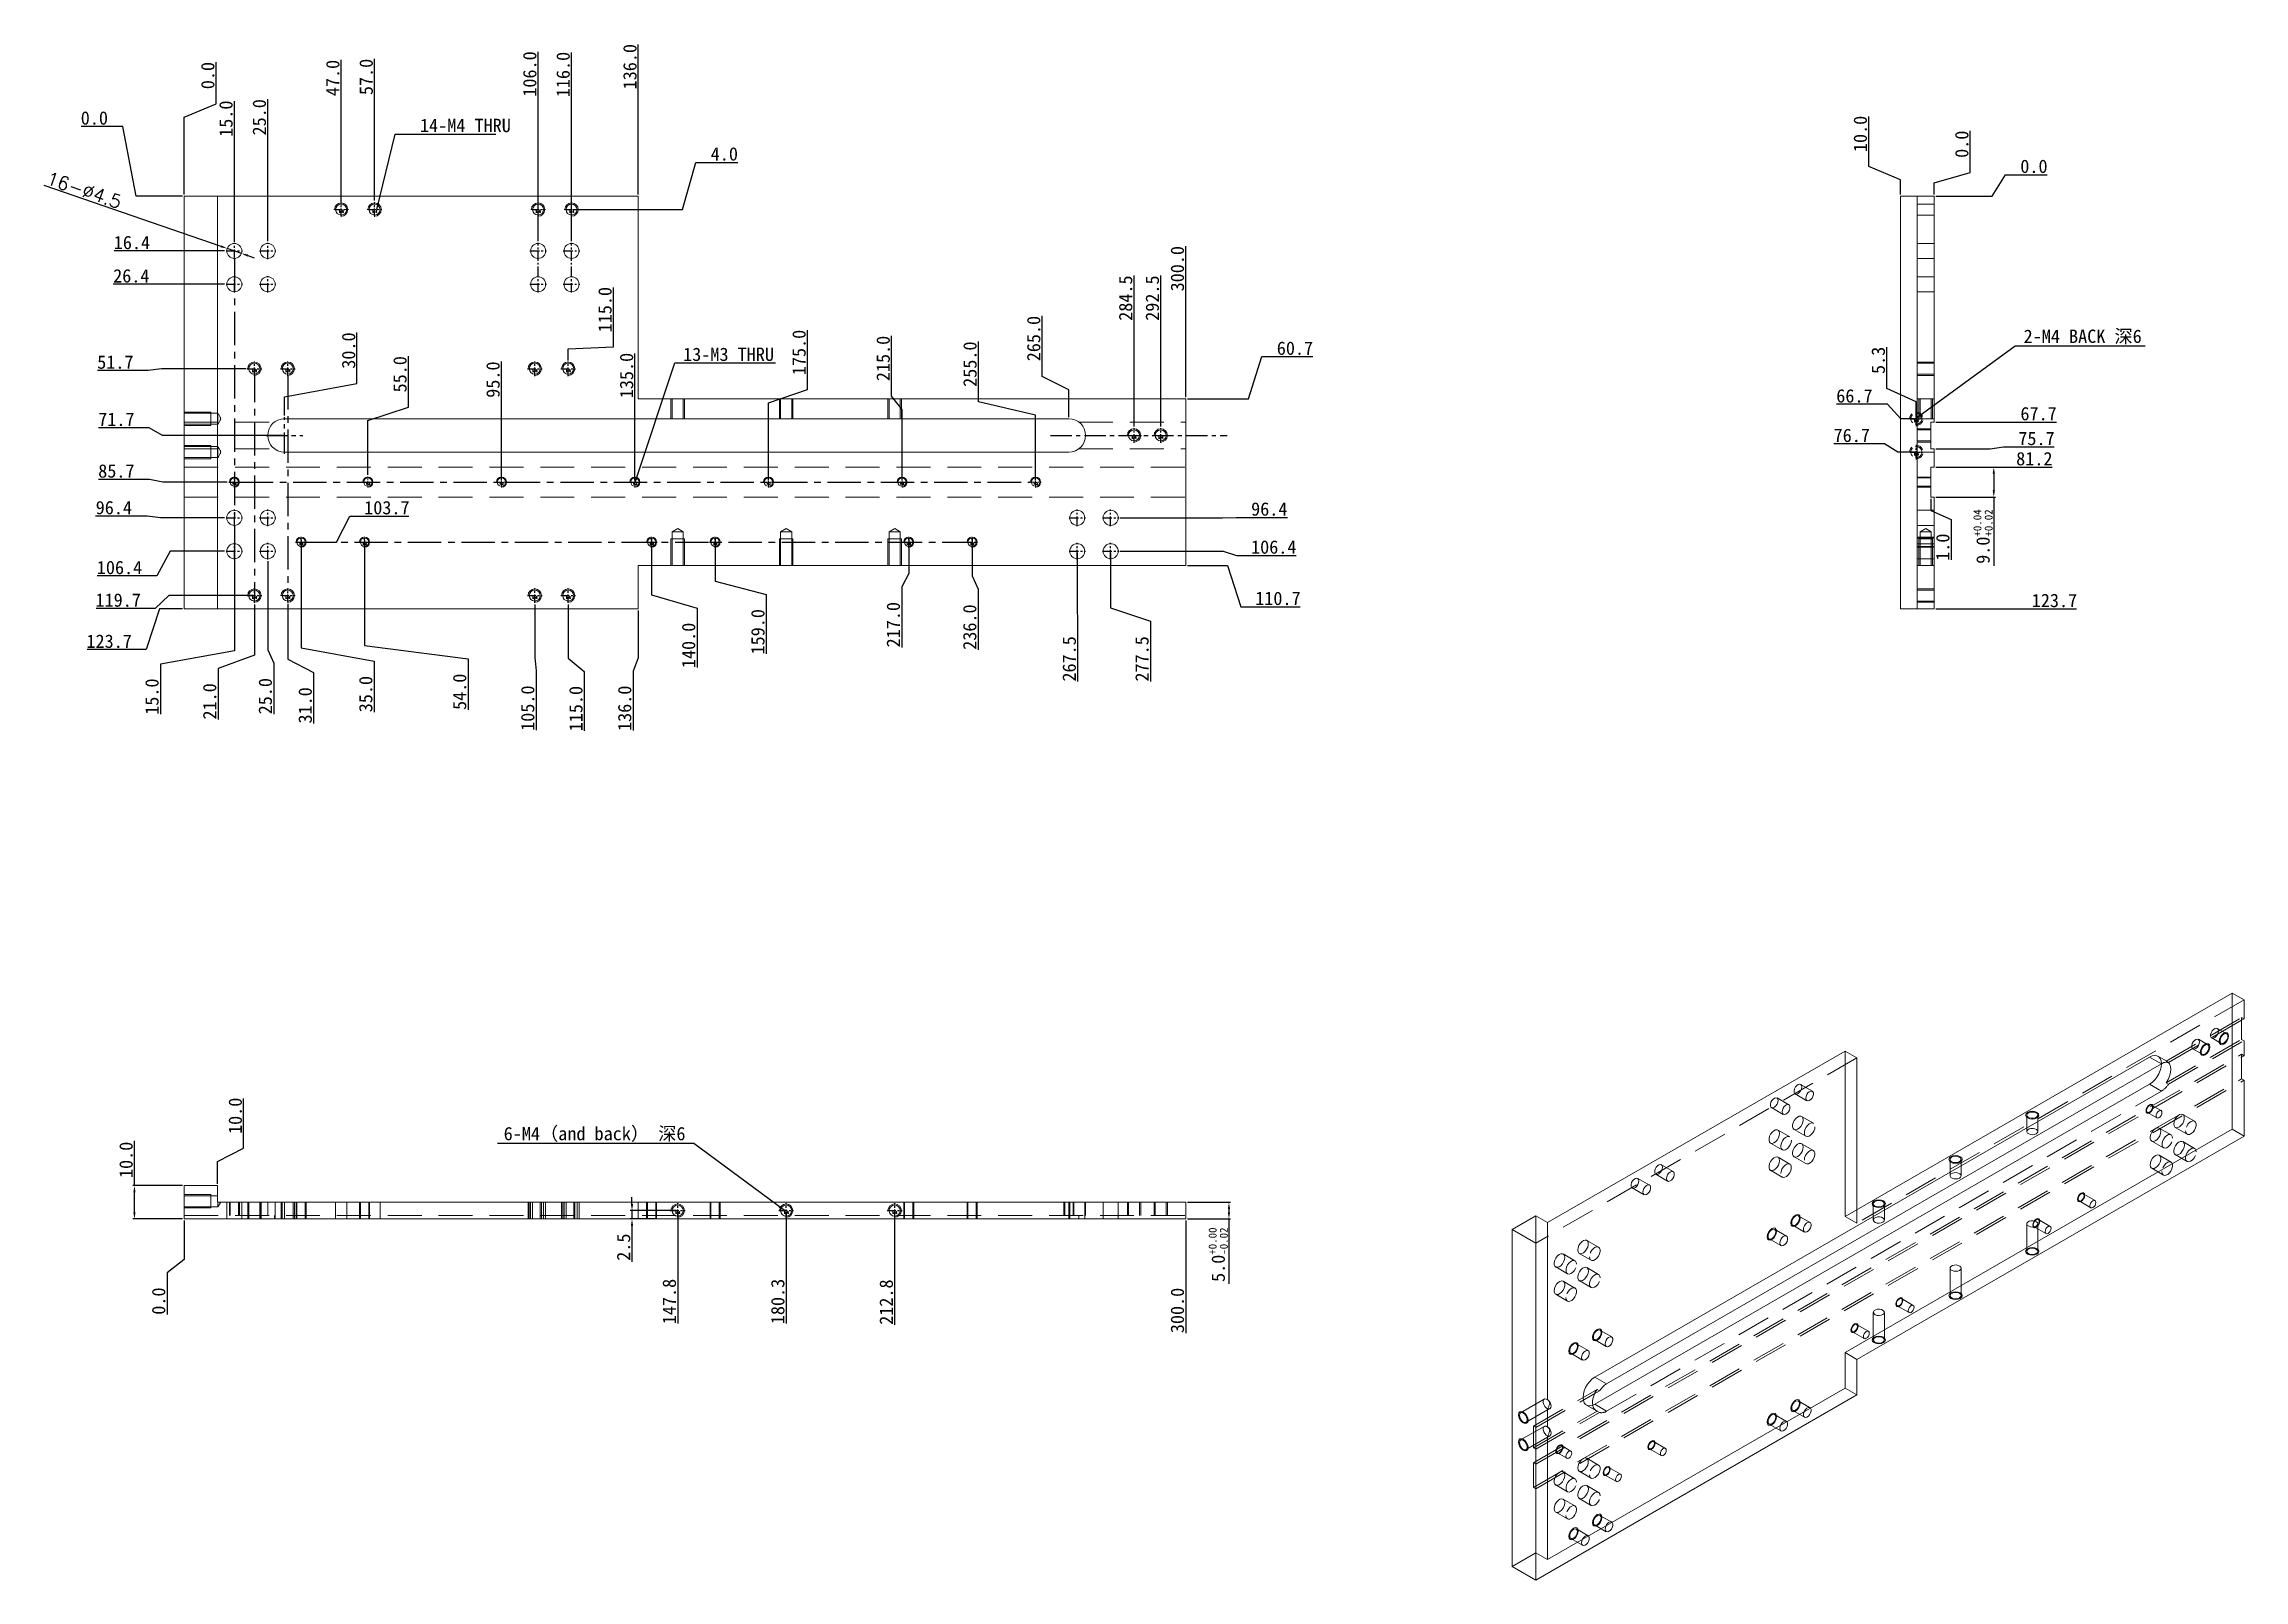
# Model space of a CAD drawing. Extents: x 83 to 30050, y -7164 to 695.
# Drawn here: x 10833 to 11492, y -1451 to -990 of the extents above; entities that cross this region are included whole.
import ezdxf
from ezdxf.enums import TextEntityAlignment as Align

# ---------------------------------------------------------------- set-up
doc = ezdxf.new("R2010")
doc.units = 0
doc.header["$LTSCALE"] = 8
doc.header["$MEASUREMENT"] = 0
doc.header["$PDSIZE"] = 5
doc.linetypes.add('CENTER', pattern=[2, 1.25, -0.25, 0.25, -0.25])
doc.linetypes.add('HIDDEN', pattern=[1.905, 1.27, -0.635])
doc.layers.get('0').update_dxf_attribs({"linetype": 'CONTINUOUS'})
doc.layers.get('Defpoints').update_dxf_attribs({"linetype": 'CONTINUOUS'})
doc.layers.add('41', color=3, linetype='CONTINUOUS')
doc.layers.add('dim', color=82, linetype='CONTINUOUS', lineweight=9)
doc.layers.add('screw', color=33, linetype='CONTINUOUS', lineweight=13)
doc.styles.add('SIMPLEX', font='SIMPLEX')
doc.styles.get("Standard").update_dxf_attribs({"font": '', "height": 4})
doc.styles.add('TXT', font='txt.shx', dxfattribs={"bigfont": 'gbcbig.shx'})
doc.styles.get('Standard').set_extended_font_data('SimSun')
doc.dimstyles.new('ISO-25', dxfattribs={"dimtxt": 6, "dimasz": 2.5, "dimexe": 1.25, "dimexo": 0.625, "dimtad": 1, "dimdec": 1, "dimzin": 1, "dimdsep": 46, "dimtxsty": 'Standard', "dimcen": 2.5, "dimadec": 0, "dimazin": 0, "dimtm": 1e-09, "dimtfac": 1, "dimtdec": 1, "dimtmove": 0, "dimatfit": 3, "dimfxl": 1, "dimtolj": 1, "dimtzin": 0, "dimarcsym": 0})

msp = doc.modelspace()

# ---------------------------------------------------------------- texts
at = {"layer": 'dim', "char_height": 4}
for s, insert, attachment_point in [('\\A1;14-M4 THRU', (10945.939, -1016.682), 7), ('\\A1;2-M4 BACK 深6', (11426.312, -1080.218), 7), ('\\A1;13-M3 THRU', (11024.767, -1085.279), 7), ('\\A1;6-M4（and back） 深6', (11025.472, -1319.312), 9)]:
    msp.add_mtext(s, dxfattribs=dict(at, insert=insert, attachment_point=attachment_point))

# ---------------------------------------------------------------- blocks, each defined once
blk = doc.blocks.new('*D687')
at = {"layer": 'Defpoints', "color": 0}
for p in [(10888.2, -1051.5), (10892.46, -1052.97)]:
    blk.add_point(p, dxfattribs=at)
at = {"layer": 'dim', "color": 0, "lineweight": -2}
for p, q in [((10833.31, -1032.52), (10886.31, -1050.84)), ((10892.46, -1052.97), (10888.2, -1051.5)), ((10894.35, -1053.62), (10896.24, -1054.27))]:
    blk.add_line(p, q, dxfattribs=at)
at = {"layer": 'dim', "color": 0}
for points in [[(10886.42, -1050.53), (10886.2, -1051.16), (10888.2, -1051.5)], [(10894.46, -1053.31), (10894.24, -1053.94), (10892.46, -1052.97)]]:
    blk.add_solid(points, dxfattribs=at)
at = {"layer": 'dim', "color": 0, "insert": (10845.31, -1034.02), "char_height": 4, "attachment_point": 5, "rotation": 340.92629}
blk.add_mtext('\\A1;{\\Ftxt,bigfont|c134;16-∅4.5}', dxfattribs=at)
blk = doc.blocks.new('screw_m4_l')
at = {"layer": 'screw', "color": 1, "linetype": 'CENTER', "ltscale": 0.254}
for p, q in [((-2.2, 0), (2.2, 0)), ((0, -2.2), (0, 2.2))]:
    blk.add_line(p, q, dxfattribs=at)
at = {"layer": 'screw', "color": 33, "linetype": 'Continuous'}
blk.add_circle((0, 0), 1.65, dxfattribs=at)
at = {"layer": 'screw', "color": 92, "linetype": 'Continuous'}
blk.add_arc((0, 0), 2, 270, 180, dxfattribs=at)
at = {"layer": 'screw', "color": 6, "linetype": 'Continuous', "style": 'TXT'}
blk.add_text('M4', height=0.8, dxfattribs=at).set_placement((-0.68, -1))
blk = doc.blocks.new('screw_m3_l')
at = {"layer": 'screw', "color": 1, "linetype": 'CENTER', "ltscale": 0.1905}
for p, q in [((-1.65, 0), (1.65, 0)), ((0, -1.65), (0, 1.65))]:
    blk.add_line(p, q, dxfattribs=at)
at = {"layer": 'screw', "color": 33, "linetype": 'Continuous'}
blk.add_circle((0, 0), 1.25, dxfattribs=at)
at = {"layer": 'screw', "color": 92, "linetype": 'Continuous'}
blk.add_arc((0, 0), 1.5, 270, 180, dxfattribs=at)
at = {"layer": 'screw', "color": 6, "linetype": 'Continuous', "style": 'TXT'}
blk.add_text('M3', height=0.6, dxfattribs=at).set_placement((-0.51, -0.75))
blk = doc.blocks.new('*D688')
at = {"layer": 'Defpoints', "color": 0}
for p in [(10852.89, -1014.91), (10875.33, -1035.83), (10875.33, -1035.83)]:
    blk.add_point(p, dxfattribs=at)
at = {"layer": 'dim', "color": 0, "lineweight": -2}
for p, q in [((10856.89, -1014.91), (10844.41, -1014.91)), ((10860.89, -1035.83), (10856.89, -1014.91)), ((10874.83, -1035.83), (10860.89, -1035.83))]:
    blk.add_line(p, q, dxfattribs=at)
at = {"layer": 'dim', "color": 0, "insert": (10848.4, -1012.41), "char_height": 4, "attachment_point": 5}
blk.add_mtext('\\A1;0.0', dxfattribs=at)
blk = doc.blocks.new('*D689')
at = {"layer": 'Defpoints', "color": 0}
for p in [(11032.59, -1025.68), (10875.33, -1035.83), (10991.33, -1039.83)]:
    blk.add_point(p, dxfattribs=at)
at = {"layer": 'dim', "color": 0, "lineweight": -2}
for p, q in [((11024.59, -1039.83), (11028.59, -1025.68)), ((11028.59, -1025.68), (11041.14, -1025.68)), ((10991.83, -1039.83), (11024.59, -1039.83))]:
    blk.add_line(p, q, dxfattribs=at)
at = {"layer": 'dim', "color": 0, "insert": (11037.11, -1023.18), "char_height": 4, "attachment_point": 5}
blk.add_mtext('\\A1;4.0', dxfattribs=at)
blk = doc.blocks.new('*D690')
at = {"layer": 'Defpoints', "color": 0}
for p in [(10875.33, -1035.83), (10865.42, -1052.23), (10887.86, -1052.23)]:
    blk.add_point(p, dxfattribs=at)
at = {"layer": 'dim', "color": 0, "lineweight": -2}
blk.add_line((10887.36, -1052.23), (10854.38, -1052.23), dxfattribs=at)
at = {"layer": 'dim', "color": 0, "insert": (10859.65, -1049.73), "char_height": 4, "attachment_point": 5}
blk.add_mtext('\\A1;16.4', dxfattribs=at)
blk = doc.blocks.new('*D691')
at = {"layer": 'Defpoints', "color": 0}
for p in [(10875.33, -1035.83), (10865.42, -1062.23), (10887.86, -1062.23)]:
    blk.add_point(p, dxfattribs=at)
at = {"layer": 'dim', "color": 0, "lineweight": -2}
blk.add_line((10887.36, -1062.23), (10854.03, -1062.23), dxfattribs=at)
at = {"layer": 'dim', "color": 0, "insert": (10859.47, -1059.73), "char_height": 4, "attachment_point": 5}
blk.add_mtext('\\A1;26.4', dxfattribs=at)
blk = doc.blocks.new('*D692')
at = {"layer": 'Defpoints', "color": 0}
for p in [(10875.33, -1035.83), (10860.54, -1088.08), (10894.33, -1087.53)]:
    blk.add_point(p, dxfattribs=at)
at = {"layer": 'dim', "color": 0, "lineweight": -2}
for p, q in [((10864.54, -1088.08), (10849.33, -1088.08)), ((10868.54, -1087.53), (10864.54, -1088.08)), ((10893.83, -1087.53), (10868.54, -1087.53))]:
    blk.add_line(p, q, dxfattribs=at)
at = {"layer": 'dim', "color": 0, "insert": (10854.69, -1085.58), "char_height": 4, "attachment_point": 5}
blk.add_mtext('\\A1;51.7', dxfattribs=at)
blk = doc.blocks.new('*D693')
at = {"layer": 'Defpoints', "color": 0}
for p in [(10875.33, -1035.83), (10860.83, -1105.22), (10905.33, -1107.53)]:
    blk.add_point(p, dxfattribs=at)
at = {"layer": 'dim', "color": 0, "lineweight": -2}
for p, q in [((10864.83, -1105.22), (10849.65, -1105.22)), ((10868.83, -1107.53), (10864.83, -1105.22)), ((10904.83, -1107.53), (10868.83, -1107.53))]:
    blk.add_line(p, q, dxfattribs=at)
at = {"layer": 'dim', "color": 0, "insert": (10854.99, -1102.72), "char_height": 4, "attachment_point": 5}
blk.add_mtext('\\A1;71.7', dxfattribs=at)
blk = doc.blocks.new('*D694')
at = {"layer": 'Defpoints', "color": 0}
for p in [(10875.33, -1035.83), (10860.89, -1120.71), (10888.68, -1121.53)]:
    blk.add_point(p, dxfattribs=at)
at = {"layer": 'dim', "color": 0, "lineweight": -2}
for p, q in [((10864.89, -1120.71), (10849.59, -1120.71)), ((10868.89, -1121.53), (10864.89, -1120.71)), ((10888.18, -1121.53), (10868.89, -1121.53))]:
    blk.add_line(p, q, dxfattribs=at)
at = {"layer": 'dim', "color": 0, "insert": (10854.99, -1118.21), "char_height": 4, "attachment_point": 5}
blk.add_mtext('\\A1;85.7', dxfattribs=at)
blk = doc.blocks.new('*D695')
at = {"layer": 'Defpoints', "color": 0}
for p in [(10875.33, -1035.83), (10860.2, -1131.69), (10887.86, -1132.23)]:
    blk.add_point(p, dxfattribs=at)
at = {"layer": 'dim', "color": 0, "lineweight": -2}
for p, q in [((10864.2, -1131.69), (10848.77, -1131.69)), ((10868.2, -1132.23), (10864.2, -1131.69)), ((10887.36, -1132.23), (10868.2, -1132.23))]:
    blk.add_line(p, q, dxfattribs=at)
at = {"layer": 'dim', "color": 0, "insert": (10854.24, -1129.19), "char_height": 4, "attachment_point": 5}
blk.add_mtext('\\A1;96.4', dxfattribs=at)
blk = doc.blocks.new('*D696')
at = {"layer": 'Defpoints', "color": 0}
for p in [(10875.33, -1035.83), (10928.9, -1131.71), (10908.68, -1139.53)]:
    blk.add_point(p, dxfattribs=at)
at = {"layer": 'dim', "color": 0, "lineweight": -2}
for p, q in [((10920.9, -1139.53), (10924.9, -1131.71)), ((10924.9, -1131.71), (10942.64, -1131.71)), ((10909.18, -1139.53), (10920.9, -1139.53))]:
    blk.add_line(p, q, dxfattribs=at)
at = {"layer": 'dim', "color": 0, "insert": (10936.02, -1129.21), "char_height": 4, "attachment_point": 5}
blk.add_mtext('\\A1;103.7', dxfattribs=at)
blk = doc.blocks.new('*D697')
at = {"layer": 'Defpoints', "color": 0}
for p in [(10875.33, -1035.83), (10887.86, -1142.23), (10863.12, -1149.64)]:
    blk.add_point(p, dxfattribs=at)
at = {"layer": 'dim', "color": 0, "lineweight": -2}
for p, q in [((10871.12, -1142.23), (10867.12, -1149.64)), ((10887.36, -1142.23), (10871.12, -1142.23)), ((10867.12, -1149.64), (10849.24, -1149.64))]:
    blk.add_line(p, q, dxfattribs=at)
at = {"layer": 'dim', "color": 0, "insert": (10855.93, -1147.14), "char_height": 4, "attachment_point": 5}
blk.add_mtext('\\A1;106.4', dxfattribs=at)
blk = doc.blocks.new('*D698')
at = {"layer": 'Defpoints', "color": 0}
for p in [(10875.33, -1035.83), (11155.08, -1132.23), (11194.38, -1132.11)]:
    blk.add_point(p, dxfattribs=at)
at = {"layer": 'dim', "color": 0, "lineweight": -2}
for p, q in [((11155.58, -1132.23), (11186.38, -1132.23)), ((11186.38, -1132.23), (11190.38, -1132.11)), ((11190.38, -1132.11), (11205.82, -1132.11))]:
    blk.add_line(p, q, dxfattribs=at)
at = {"layer": 'dim', "color": 0, "insert": (11200.35, -1129.61), "char_height": 4, "attachment_point": 5}
blk.add_mtext('\\A1;96.4', dxfattribs=at)
blk = doc.blocks.new('*D699')
at = {"layer": 'Defpoints', "color": 0}
for p in [(10875.33, -1035.83), (11155.08, -1142.23), (11194.5, -1143.51)]:
    blk.add_point(p, dxfattribs=at)
at = {"layer": 'dim', "color": 0, "lineweight": -2}
for p, q in [((11155.58, -1142.23), (11186.5, -1142.23)), ((11186.5, -1142.23), (11190.5, -1143.51)), ((11190.5, -1143.51), (11208.38, -1143.51))]:
    blk.add_line(p, q, dxfattribs=at)
at = {"layer": 'dim', "color": 0, "insert": (11201.69, -1141.01), "char_height": 4, "attachment_point": 5}
blk.add_mtext('\\A1;106.4', dxfattribs=at)
blk = doc.blocks.new('*D700')
at = {"layer": 'Defpoints', "color": 0}
for p in [(10875.33, -1035.83), (10862.66, -1159.41), (10896.33, -1155.53)]:
    blk.add_point(p, dxfattribs=at)
at = {"layer": 'dim', "color": 0, "lineweight": -2}
for p, q in [((10866.66, -1159.41), (10848.92, -1159.41)), ((10870.66, -1155.53), (10866.66, -1159.41)), ((10895.83, -1155.53), (10870.66, -1155.53))]:
    blk.add_line(p, q, dxfattribs=at)
at = {"layer": 'dim', "color": 0, "insert": (10855.54, -1156.91), "char_height": 4, "attachment_point": 5}
blk.add_mtext('\\A1;119.7', dxfattribs=at)
blk = doc.blocks.new('*D701')
at = {"layer": 'Defpoints', "color": 0}
for p in [(10875.33, -1035.83), (10875.33, -1159.53), (10859.96, -1171.74)]:
    blk.add_point(p, dxfattribs=at)
at = {"layer": 'dim', "color": 0, "lineweight": -2}
for p, q in [((10867.96, -1159.53), (10863.96, -1171.74)), ((10874.83, -1159.53), (10867.96, -1159.53)), ((10863.96, -1171.74), (10846.21, -1171.74))]:
    blk.add_line(p, q, dxfattribs=at)
at = {"layer": 'dim', "color": 0, "insert": (10852.83, -1169.24), "char_height": 4, "attachment_point": 5}
blk.add_mtext('\\A1;123.7', dxfattribs=at)
blk = doc.blocks.new('*D702')
at = {"layer": 'Defpoints', "color": 0}
for p in [(10875.33, -1035.83), (11202.15, -1083.91), (11175.33, -1096.53)]:
    blk.add_point(p, dxfattribs=at)
at = {"layer": 'dim', "color": 0, "lineweight": -2}
for p, q in [((11194.15, -1096.53), (11198.15, -1083.91)), ((11198.15, -1083.91), (11213.43, -1083.91)), ((11175.83, -1096.53), (11194.15, -1096.53))]:
    blk.add_line(p, q, dxfattribs=at)
at = {"layer": 'dim', "color": 0, "insert": (11208.04, -1081.41), "char_height": 4, "attachment_point": 5}
blk.add_mtext('\\A1;60.7', dxfattribs=at)
blk = doc.blocks.new('*D703')
at = {"layer": 'Defpoints', "color": 0}
for p in [(10875.33, -1035.83), (11175.33, -1146.53), (11195.81, -1158.9)]:
    blk.add_point(p, dxfattribs=at)
at = {"layer": 'dim', "color": 0, "lineweight": -2}
for p, q in [((11175.83, -1146.53), (11187.81, -1146.53)), ((11187.81, -1146.53), (11191.81, -1158.9)), ((11191.81, -1158.9), (11209.55, -1158.9))]:
    blk.add_line(p, q, dxfattribs=at)
at = {"layer": 'dim', "color": 0, "insert": (11202.93, -1156.4), "char_height": 4, "attachment_point": 5}
blk.add_mtext('\\A1;110.7', dxfattribs=at)
blk = doc.blocks.new('*D704')
at = {"layer": 'Defpoints', "color": 0}
for p in [(10884.88, -1004.16), (10875.33, -1035.83), (10875.33, -1035.83)]:
    blk.add_point(p, dxfattribs=at)
at = {"layer": 'dim', "color": 0, "lineweight": -2}
for p, q in [((10884.88, -1008.16), (10884.88, -995.68)), ((10875.33, -1012.16), (10884.88, -1008.16)), ((10875.33, -1035.33), (10875.33, -1012.16))]:
    blk.add_line(p, q, dxfattribs=at)
at = {"layer": 'dim', "color": 0, "insert": (10882.38, -999.67), "char_height": 4, "attachment_point": 5, "rotation": 90}
blk.add_mtext('\\A1;0.0', dxfattribs=at)
blk = doc.blocks.new('*D705')
at = {"layer": 'Defpoints', "color": 0}
for p in [(10890.33, -1018.31), (10875.33, -1035.83), (10890.33, -1049.98)]:
    blk.add_point(p, dxfattribs=at)
at = {"layer": 'dim', "color": 0, "lineweight": -2}
blk.add_line((10890.33, -1049.48), (10890.33, -1007.36), dxfattribs=at)
at = {"layer": 'dim', "color": 0, "insert": (10887.83, -1012.59), "char_height": 4, "attachment_point": 5, "rotation": 90}
blk.add_mtext('\\A1;15.0', dxfattribs=at)
blk = doc.blocks.new('*D706')
at = {"layer": 'Defpoints', "color": 0}
for p in [(10900.33, -1018.08), (10875.33, -1035.83), (10900.33, -1049.76)]:
    blk.add_point(p, dxfattribs=at)
at = {"layer": 'dim', "color": 0, "lineweight": -2}
blk.add_line((10900.33, -1049.26), (10900.33, -1006.78), dxfattribs=at)
at = {"layer": 'dim', "color": 0, "insert": (10897.83, -1012.18), "char_height": 4, "attachment_point": 5, "rotation": 90}
blk.add_mtext('\\A1;25.0', dxfattribs=at)
blk = doc.blocks.new('*D707')
at = {"layer": 'Defpoints', "color": 0}
for p in [(10875.33, -1035.83), (10896.33, -1157.73), (10885.46, -1181.35)]:
    blk.add_point(p, dxfattribs=at)
at = {"layer": 'dim', "color": 0, "lineweight": -2}
for p, q in [((10896.33, -1158.23), (10896.33, -1173.35)), ((10896.33, -1173.35), (10885.46, -1177.35)), ((10885.46, -1177.35), (10885.46, -1192.65))]:
    blk.add_line(p, q, dxfattribs=at)
at = {"layer": 'dim', "color": 0, "insert": (10882.96, -1187.25), "char_height": 4, "attachment_point": 5, "rotation": 90}
blk.add_mtext('\\A1;21.0', dxfattribs=at)
blk = doc.blocks.new('*D708')
at = {"layer": 'Defpoints', "color": 0}
for p in [(10875.33, -1035.83), (10906.33, -1157.53), (10914.07, -1182.58)]:
    blk.add_point(p, dxfattribs=at)
at = {"layer": 'dim', "color": 0, "lineweight": -2}
for p, q in [((10906.33, -1158.03), (10906.33, -1174.58)), ((10906.33, -1174.58), (10914.07, -1178.58)), ((10914.07, -1178.58), (10914.07, -1193.83))]:
    blk.add_line(p, q, dxfattribs=at)
at = {"layer": 'dim', "color": 0, "insert": (10911.57, -1188.45), "char_height": 4, "attachment_point": 5, "rotation": 90}
blk.add_mtext('\\A1;31.0', dxfattribs=at)
blk = doc.blocks.new('*D709')
at = {"layer": 'Defpoints', "color": 0}
for p in [(10875.33, -1035.83), (10890.33, -1142.23), (10868.16, -1180.1)]:
    blk.add_point(p, dxfattribs=at)
at = {"layer": 'dim', "color": 0, "lineweight": -2}
for p, q in [((10890.33, -1142.73), (10890.33, -1172.1)), ((10890.33, -1172.1), (10868.16, -1176.1)), ((10868.16, -1176.1), (10868.16, -1191.04))]:
    blk.add_line(p, q, dxfattribs=at)
at = {"layer": 'dim', "color": 0, "insert": (10865.66, -1185.82), "char_height": 4, "attachment_point": 5, "rotation": 90}
blk.add_mtext('\\A1;15.0', dxfattribs=at)
blk = doc.blocks.new('*D710')
at = {"layer": 'Defpoints', "color": 0}
for p in [(10875.33, -1035.83), (10900.33, -1144.71), (10902.12, -1179.79)]:
    blk.add_point(p, dxfattribs=at)
at = {"layer": 'dim', "color": 0, "lineweight": -2}
for p, q in [((10900.33, -1145.21), (10900.33, -1171.79)), ((10900.33, -1171.79), (10902.12, -1175.79)), ((10902.12, -1175.79), (10902.12, -1191.09))]:
    blk.add_line(p, q, dxfattribs=at)
at = {"layer": 'dim', "color": 0, "insert": (10899.62, -1185.69), "char_height": 4, "attachment_point": 5, "rotation": 90}
blk.add_mtext('\\A1;25.0', dxfattribs=at)
blk = doc.blocks.new('*D711')
at = {"layer": 'Defpoints', "color": 0}
for p in [(10875.33, -1035.83), (10927.07, -1087.96), (10905.33, -1102.03)]:
    blk.add_point(p, dxfattribs=at)
at = {"layer": 'dim', "color": 0, "lineweight": -2}
for p, q in [((10927.07, -1091.96), (10927.07, -1076.71)), ((10905.33, -1095.96), (10927.07, -1091.96)), ((10905.33, -1101.53), (10905.33, -1095.96))]:
    blk.add_line(p, q, dxfattribs=at)
at = {"layer": 'dim', "color": 0, "insert": (10924.57, -1082.09), "char_height": 4, "attachment_point": 5, "rotation": 90}
blk.add_mtext('\\A1;30.0', dxfattribs=at)
blk = doc.blocks.new('*D712')
at = {"layer": 'Defpoints', "color": 0}
for p in [(10922.33, -1006.34), (10875.33, -1035.83), (10922.33, -1038.02)]:
    blk.add_point(p, dxfattribs=at)
at = {"layer": 'dim', "color": 0, "lineweight": -2}
blk.add_line((10922.33, -1037.52), (10922.33, -994.96), dxfattribs=at)
at = {"layer": 'dim', "color": 0, "insert": (10919.83, -1000.4), "char_height": 4, "attachment_point": 5, "rotation": 90}
blk.add_mtext('\\A1;47.0', dxfattribs=at)
blk = doc.blocks.new('*D713')
at = {"layer": 'Defpoints', "color": 0}
for p in [(10932.33, -1005.96), (10875.33, -1035.83), (10932.33, -1037.63)]:
    blk.add_point(p, dxfattribs=at)
at = {"layer": 'dim', "color": 0, "lineweight": -2}
blk.add_line((10932.33, -1037.13), (10932.33, -994.7), dxfattribs=at)
at = {"layer": 'dim', "color": 0, "insert": (10929.83, -1000.08), "char_height": 4, "attachment_point": 5, "rotation": 90}
blk.add_mtext('\\A1;57.0', dxfattribs=at)
blk = doc.blocks.new('*D714')
at = {"layer": 'Defpoints', "color": 0}
for p in [(10875.33, -1035.83), (10910.33, -1138.28), (10932.21, -1179.19)]:
    blk.add_point(p, dxfattribs=at)
at = {"layer": 'dim', "color": 0, "lineweight": -2}
for p, q in [((10910.33, -1138.78), (10910.33, -1171.19)), ((10910.33, -1171.19), (10932.21, -1175.19)), ((10932.21, -1175.19), (10932.21, -1190.45))]:
    blk.add_line(p, q, dxfattribs=at)
at = {"layer": 'dim', "color": 0, "insert": (10929.71, -1185.07), "char_height": 4, "attachment_point": 5, "rotation": 90}
blk.add_mtext('\\A1;35.0', dxfattribs=at)
blk = doc.blocks.new('*D715')
at = {"layer": 'Defpoints', "color": 0}
for p in [(10875.33, -1035.83), (10929.33, -1138.28), (10960.34, -1178.49)]:
    blk.add_point(p, dxfattribs=at)
at = {"layer": 'dim', "color": 0, "lineweight": -2}
for p, q in [((10929.33, -1138.78), (10929.33, -1170.49)), ((10929.33, -1170.49), (10960.34, -1174.49)), ((10960.34, -1174.49), (10960.34, -1189.74))]:
    blk.add_line(p, q, dxfattribs=at)
at = {"layer": 'dim', "color": 0, "insert": (10957.84, -1184.37), "char_height": 4, "attachment_point": 5, "rotation": 90}
blk.add_mtext('\\A1;54.0', dxfattribs=at)
blk = doc.blocks.new('*D716')
at = {"layer": 'Defpoints', "color": 0}
for p in [(10981.33, -1006.34), (10875.33, -1035.83), (10981.33, -1049.76)]:
    blk.add_point(p, dxfattribs=at)
at = {"layer": 'dim', "color": 0, "lineweight": -2}
blk.add_line((10981.33, -1049.26), (10981.33, -992.56), dxfattribs=at)
at = {"layer": 'dim', "color": 0, "insert": (10978.83, -999.2), "char_height": 4, "attachment_point": 5, "rotation": 90}
blk.add_mtext('\\A1;106.0', dxfattribs=at)
blk = doc.blocks.new('*D717')
at = {"layer": 'Defpoints', "color": 0}
for p in [(10991.33, -1006.51), (10875.33, -1035.83), (10991.33, -1049.76)]:
    blk.add_point(p, dxfattribs=at)
at = {"layer": 'dim', "color": 0, "lineweight": -2}
blk.add_line((10991.33, -1049.26), (10991.33, -992.72), dxfattribs=at)
at = {"layer": 'dim', "color": 0, "insert": (10988.83, -999.36), "char_height": 4, "attachment_point": 5, "rotation": 90}
blk.add_mtext('\\A1;116.0', dxfattribs=at)
blk = doc.blocks.new('*D718')
at = {"layer": 'Defpoints', "color": 0}
for p in [(10875.33, -1035.83), (11003.88, -1076.98), (10990.33, -1085.53)]:
    blk.add_point(p, dxfattribs=at)
at = {"layer": 'dim', "color": 0, "lineweight": -2}
for p, q in [((11003.88, -1080.98), (11003.88, -1063.19)), ((10990.33, -1081.53), (11003.88, -1080.98)), ((10990.33, -1085.03), (10990.33, -1081.53))]:
    blk.add_line(p, q, dxfattribs=at)
at = {"layer": 'dim', "color": 0, "insert": (11001.38, -1069.84), "char_height": 4, "attachment_point": 5, "rotation": 90}
blk.add_mtext('\\A1;115.0', dxfattribs=at)
blk = doc.blocks.new('*D719')
at = {"layer": 'Defpoints', "color": 0}
for p in [(10875.33, -1035.83), (10980.33, -1157.73), (10980.72, -1182.13)]:
    blk.add_point(p, dxfattribs=at)
at = {"layer": 'dim', "color": 0, "lineweight": -2}
for p, q in [((10980.33, -1158.23), (10980.33, -1174.13)), ((10980.33, -1174.13), (10980.72, -1178.13)), ((10980.72, -1178.13), (10980.72, -1195.92))]:
    blk.add_line(p, q, dxfattribs=at)
at = {"layer": 'dim', "color": 0, "insert": (10978.22, -1189.28), "char_height": 4, "attachment_point": 5, "rotation": 90}
blk.add_mtext('\\A1;105.0', dxfattribs=at)
blk = doc.blocks.new('*D720')
at = {"layer": 'Defpoints', "color": 0}
for p in [(10875.33, -1035.83), (10990.33, -1157.73), (10995.16, -1182.27)]:
    blk.add_point(p, dxfattribs=at)
at = {"layer": 'dim', "color": 0, "lineweight": -2}
for p, q in [((10990.33, -1158.23), (10990.33, -1174.27)), ((10990.33, -1174.27), (10995.16, -1178.27)), ((10995.16, -1178.27), (10995.16, -1196.06))]:
    blk.add_line(p, q, dxfattribs=at)
at = {"layer": 'dim', "color": 0, "insert": (10992.66, -1189.42), "char_height": 4, "attachment_point": 5, "rotation": 90}
blk.add_mtext('\\A1;115.0', dxfattribs=at)
blk = doc.blocks.new('*D721')
at = {"layer": 'Defpoints', "color": 0}
for p in [(11011.33, -1004.16), (10875.33, -1035.83), (11011.33, -1035.83)]:
    blk.add_point(p, dxfattribs=at)
at = {"layer": 'dim', "color": 0, "lineweight": -2}
blk.add_line((11011.33, -1035.33), (11011.33, -990.37), dxfattribs=at)
at = {"layer": 'dim', "color": 0, "insert": (11008.83, -997.01), "char_height": 4, "attachment_point": 5, "rotation": 90}
blk.add_mtext('\\A1;136.0', dxfattribs=at)
blk = doc.blocks.new('*D722')
at = {"layer": 'Defpoints', "color": 0}
for p in [(10875.33, -1035.83), (11011.33, -1159.53), (11009.77, -1182.18)]:
    blk.add_point(p, dxfattribs=at)
at = {"layer": 'dim', "color": 0, "lineweight": -2}
for p, q in [((11011.33, -1160.03), (11011.33, -1174.18)), ((11011.33, -1174.18), (11009.77, -1178.18)), ((11009.77, -1178.18), (11009.77, -1195.96))]:
    blk.add_line(p, q, dxfattribs=at)
at = {"layer": 'dim', "color": 0, "insert": (11007.27, -1189.32), "char_height": 4, "attachment_point": 5, "rotation": 90}
blk.add_mtext('\\A1;136.0', dxfattribs=at)
blk = doc.blocks.new('*D723')
at = {"layer": 'Defpoints', "color": 0}
for p in [(10875.33, -1035.83), (11015.33, -1137.88), (11028.92, -1163.33)]:
    blk.add_point(p, dxfattribs=at)
at = {"layer": 'dim', "color": 0, "lineweight": -2}
for p, q in [((11015.33, -1138.38), (11015.33, -1155.33)), ((11015.33, -1155.33), (11028.92, -1159.33)), ((11028.92, -1159.33), (11028.92, -1177.12))]:
    blk.add_line(p, q, dxfattribs=at)
at = {"layer": 'dim', "color": 0, "insert": (11026.42, -1170.47), "char_height": 4, "attachment_point": 5, "rotation": 90}
blk.add_mtext('\\A1;140.0', dxfattribs=at)
blk = doc.blocks.new('*D724')
at = {"layer": 'Defpoints', "color": 0}
for p in [(10875.33, -1035.83), (11034.33, -1137.88), (11049.66, -1159.24)]:
    blk.add_point(p, dxfattribs=at)
at = {"layer": 'dim', "color": 0, "lineweight": -2}
for p, q in [((11034.33, -1138.38), (11034.33, -1151.24)), ((11034.33, -1151.24), (11049.66, -1155.24)), ((11049.66, -1155.24), (11049.66, -1173.03))]:
    blk.add_line(p, q, dxfattribs=at)
at = {"layer": 'dim', "color": 0, "insert": (11047.16, -1166.38), "char_height": 4, "attachment_point": 5, "rotation": 90}
blk.add_mtext('\\A1;159.0', dxfattribs=at)
blk = doc.blocks.new('*D725')
at = {"layer": 'Defpoints', "color": 0}
for p in [(10875.33, -1035.83), (11092.33, -1137.88), (11090.24, -1156.93)]:
    blk.add_point(p, dxfattribs=at)
at = {"layer": 'dim', "color": 0, "lineweight": -2}
for p, q in [((11092.33, -1138.38), (11092.33, -1148.93)), ((11092.33, -1148.93), (11090.24, -1152.93)), ((11090.24, -1152.93), (11090.24, -1171.08))]:
    blk.add_line(p, q, dxfattribs=at)
at = {"layer": 'dim', "color": 0, "insert": (11087.74, -1164.26), "char_height": 4, "attachment_point": 5, "rotation": 90}
blk.add_mtext('\\A1;217.0', dxfattribs=at)
blk = doc.blocks.new('*D726')
at = {"layer": 'Defpoints', "color": 0}
for p in [(10875.33, -1035.83), (11111.33, -1137.88), (11113.13, -1157.65)]:
    blk.add_point(p, dxfattribs=at)
at = {"layer": 'dim', "color": 0, "lineweight": -2}
for p, q in [((11111.33, -1138.38), (11111.33, -1149.65)), ((11111.33, -1149.65), (11113.13, -1153.65)), ((11113.13, -1153.65), (11113.13, -1171.8))]:
    blk.add_line(p, q, dxfattribs=at)
at = {"layer": 'dim', "color": 0, "insert": (11110.63, -1164.98), "char_height": 4, "attachment_point": 5, "rotation": 90}
blk.add_mtext('\\A1;236.0', dxfattribs=at)
blk = doc.blocks.new('*D727')
at = {"layer": 'Defpoints', "color": 0}
for p in [(10875.33, -1035.83), (11132.29, -1085.82), (11140.33, -1102.53)]:
    blk.add_point(p, dxfattribs=at)
at = {"layer": 'dim', "color": 0, "lineweight": -2}
for p, q in [((11132.29, -1089.82), (11132.29, -1071.67)), ((11140.33, -1093.82), (11132.29, -1089.82)), ((11140.33, -1102.03), (11140.33, -1093.82))]:
    blk.add_line(p, q, dxfattribs=at)
at = {"layer": 'dim', "color": 0, "insert": (11129.79, -1078.5), "char_height": 4, "attachment_point": 5, "rotation": 90}
blk.add_mtext('\\A1;265.0', dxfattribs=at)
blk = doc.blocks.new('*D728')
at = {"layer": 'Defpoints', "color": 0}
for p in [(10875.33, -1035.83), (11142.83, -1142.23), (11142.94, -1167.22)]:
    blk.add_point(p, dxfattribs=at)
at = {"layer": 'dim', "color": 0, "lineweight": -2}
for p, q in [((11142.83, -1142.73), (11142.83, -1159.22)), ((11142.83, -1159.22), (11142.94, -1163.22)), ((11142.94, -1163.22), (11142.94, -1181.3))]:
    blk.add_line(p, q, dxfattribs=at)
at = {"layer": 'dim', "color": 0, "insert": (11140.44, -1174.51), "char_height": 4, "attachment_point": 5, "rotation": 90}
blk.add_mtext('\\A1;267.5', dxfattribs=at)
blk = doc.blocks.new('*D729')
at = {"layer": 'Defpoints', "color": 0}
for p in [(10875.33, -1035.83), (11152.83, -1142.23), (11164.74, -1167.22)]:
    blk.add_point(p, dxfattribs=at)
at = {"layer": 'dim', "color": 0, "lineweight": -2}
for p, q in [((11152.83, -1142.73), (11152.83, -1159.22)), ((11152.83, -1159.22), (11164.74, -1163.22)), ((11164.74, -1163.22), (11164.74, -1181.3))]:
    blk.add_line(p, q, dxfattribs=at)
at = {"layer": 'dim', "color": 0, "insert": (11162.24, -1174.51), "char_height": 4, "attachment_point": 5, "rotation": 90}
blk.add_mtext('\\A1;277.5', dxfattribs=at)
blk = doc.blocks.new('*D730')
at = {"layer": 'Defpoints', "color": 0}
for p in [(10875.33, -1035.83), (11159.83, -1073.66), (11159.83, -1105.33)]:
    blk.add_point(p, dxfattribs=at)
at = {"layer": 'dim', "color": 0, "lineweight": -2}
blk.add_line((11159.83, -1104.83), (11159.83, -1059.58), dxfattribs=at)
at = {"layer": 'dim', "color": 0, "insert": (11157.33, -1066.37), "char_height": 4, "attachment_point": 5, "rotation": 90}
blk.add_mtext('\\A1;284.5', dxfattribs=at)
blk = doc.blocks.new('*D731')
at = {"layer": 'Defpoints', "color": 0}
for p in [(10875.33, -1035.83), (11167.83, -1073.66), (11167.83, -1105.33)]:
    blk.add_point(p, dxfattribs=at)
at = {"layer": 'dim', "color": 0, "lineweight": -2}
blk.add_line((11167.83, -1104.83), (11167.83, -1059.58), dxfattribs=at)
at = {"layer": 'dim', "color": 0, "insert": (11165.33, -1066.37), "char_height": 4, "attachment_point": 5, "rotation": 90}
blk.add_mtext('\\A1;292.5', dxfattribs=at)
blk = doc.blocks.new('*D732')
at = {"layer": 'Defpoints', "color": 0}
for p in [(10875.33, -1035.83), (11175.33, -1064.86), (11175.33, -1096.53)]:
    blk.add_point(p, dxfattribs=at)
at = {"layer": 'dim', "color": 0, "lineweight": -2}
blk.add_line((11175.33, -1096.03), (11175.33, -1050.76), dxfattribs=at)
at = {"layer": 'dim', "color": 0, "insert": (11172.83, -1057.56), "char_height": 4, "attachment_point": 5, "rotation": 90}
blk.add_mtext('\\A1;300.0', dxfattribs=at)
blk = doc.blocks.new('*D733')
at = {"layer": 'Defpoints', "color": 0}
for p in [(10875.33, -1035.83), (10942.46, -1095.08), (10930.33, -1119.88)]:
    blk.add_point(p, dxfattribs=at)
at = {"layer": 'dim', "color": 0, "lineweight": -2}
for p, q in [((10942.46, -1099.08), (10942.46, -1083.82)), ((10930.33, -1103.08), (10942.46, -1099.08)), ((10930.33, -1119.38), (10930.33, -1103.08))]:
    blk.add_line(p, q, dxfattribs=at)
at = {"layer": 'dim', "color": 0, "insert": (10939.96, -1089.2), "char_height": 4, "attachment_point": 5, "rotation": 90}
blk.add_mtext('\\A1;55.0', dxfattribs=at)
blk = doc.blocks.new('*D734')
at = {"layer": 'Defpoints', "color": 0}
for p in [(10875.33, -1035.83), (10970.33, -1096.73), (10970.33, -1121.53)]:
    blk.add_point(p, dxfattribs=at)
at = {"layer": 'dim', "color": 0, "lineweight": -2}
blk.add_line((10970.33, -1121.03), (10970.33, -1085.38), dxfattribs=at)
at = {"layer": 'dim', "color": 0, "insert": (10967.83, -1090.8), "char_height": 4, "attachment_point": 5, "rotation": 90}
blk.add_mtext('\\A1;95.0', dxfattribs=at)
blk = doc.blocks.new('*D735')
at = {"layer": 'Defpoints', "color": 0}
for p in [(10875.33, -1035.83), (11010.33, -1096.73), (11010.33, -1121.53)]:
    blk.add_point(p, dxfattribs=at)
at = {"layer": 'dim', "color": 0, "lineweight": -2}
blk.add_line((11010.33, -1121.03), (11010.33, -1082.94), dxfattribs=at)
at = {"layer": 'dim', "color": 0, "insert": (11007.83, -1089.58), "char_height": 4, "attachment_point": 5, "rotation": 90}
blk.add_mtext('\\A1;135.0', dxfattribs=at)
blk = doc.blocks.new('*D736')
at = {"layer": 'Defpoints', "color": 0}
for p in [(10875.33, -1035.83), (11062, -1089.81), (11050.33, -1121.53)]:
    blk.add_point(p, dxfattribs=at)
at = {"layer": 'dim', "color": 0, "lineweight": -2}
for p, q in [((11062, -1093.81), (11062, -1076.02)), ((11050.33, -1097.81), (11062, -1093.81)), ((11050.33, -1121.03), (11050.33, -1097.81))]:
    blk.add_line(p, q, dxfattribs=at)
at = {"layer": 'dim', "color": 0, "insert": (11059.5, -1082.67), "char_height": 4, "attachment_point": 5, "rotation": 90}
blk.add_mtext('\\A1;175.0', dxfattribs=at)
blk = doc.blocks.new('*D737')
at = {"layer": 'Defpoints', "color": 0}
for p in [(10875.33, -1035.83), (11087.2, -1091.8), (11090.33, -1121.53)]:
    blk.add_point(p, dxfattribs=at)
at = {"layer": 'dim', "color": 0, "lineweight": -2}
for p, q in [((11087.2, -1095.8), (11087.2, -1077.65)), ((11090.33, -1099.8), (11087.2, -1095.8)), ((11090.33, -1121.03), (11090.33, -1099.8))]:
    blk.add_line(p, q, dxfattribs=at)
at = {"layer": 'dim', "color": 0, "insert": (11084.7, -1084.47), "char_height": 4, "attachment_point": 5, "rotation": 90}
blk.add_mtext('\\A1;215.0', dxfattribs=at)
blk = doc.blocks.new('*D738')
at = {"layer": 'Defpoints', "color": 0}
for p in [(10875.33, -1035.83), (11113.21, -1093.49), (11130.33, -1121.53)]:
    blk.add_point(p, dxfattribs=at)
at = {"layer": 'dim', "color": 0, "lineweight": -2}
for p, q in [((11113.21, -1097.49), (11113.21, -1079.34)), ((11130.33, -1101.49), (11113.21, -1097.49)), ((11130.33, -1121.03), (11130.33, -1101.49))]:
    blk.add_line(p, q, dxfattribs=at)
at = {"layer": 'dim', "color": 0, "insert": (11110.71, -1086.17), "char_height": 4, "attachment_point": 5, "rotation": 90}
blk.add_mtext('\\A1;255.0', dxfattribs=at)
blk = doc.blocks.new('screw_m4_g')
at = {"layer": 'screw', "color": 1, "linetype": 'CENTER', "ltscale": 0.254}
for p, q in [((-2.2, 0), (2.2, 0)), ((0, -2.2), (0, 2.2))]:
    blk.add_line(p, q, dxfattribs=at)
at = {"layer": 'screw', "color": 33, "linetype": 'HIDDEN', "ltscale": 0.254}
blk.add_circle((0, 0), 1.65, dxfattribs=at)
at = {"layer": 'screw', "color": 92, "linetype": 'HIDDEN', "ltscale": 0.254}
blk.add_arc((0, 0), 2, 270, 180, dxfattribs=at)
at = {"layer": 'screw', "color": 6, "linetype": 'Continuous', "style": 'TXT'}
blk.add_text('M4', height=0.8, dxfattribs=at).set_placement((-0.68, -1))
blk = doc.blocks.new('*D739')
at = {"layer": 'Defpoints', "color": 0}
for p in [(11424.91, -1029.39), (11399.47, -1035.83), (11399.47, -1035.83)]:
    blk.add_point(p, dxfattribs=at)
at = {"layer": 'dim', "color": 0, "lineweight": -2}
for p, q in [((11416.91, -1035.83), (11420.91, -1029.39)), ((11420.91, -1029.39), (11433.39, -1029.39)), ((11399.97, -1035.83), (11416.91, -1035.83))]:
    blk.add_line(p, q, dxfattribs=at)
at = {"layer": 'dim', "color": 0, "insert": (11429.4, -1026.89), "char_height": 4, "attachment_point": 5}
blk.add_mtext('\\A1;0.0', dxfattribs=at)
blk = doc.blocks.new('*D740')
at = {"layer": 'Defpoints', "color": 0}
for p in [(11399.47, -1035.83), (11381.52, -1098.2), (11394.17, -1102.53)]:
    blk.add_point(p, dxfattribs=at)
at = {"layer": 'dim', "color": 0, "lineweight": -2}
for p, q in [((11385.52, -1098.2), (11370.24, -1098.2)), ((11389.52, -1102.53), (11385.52, -1098.2)), ((11393.67, -1102.53), (11389.52, -1102.53))]:
    blk.add_line(p, q, dxfattribs=at)
at = {"layer": 'dim', "color": 0, "insert": (11375.63, -1095.7), "char_height": 4, "attachment_point": 5}
blk.add_mtext('\\A1;66.7', dxfattribs=at)
blk = doc.blocks.new('*D741')
at = {"layer": 'Defpoints', "color": 0}
for p in [(11399.47, -1035.83), (11399.47, -1103.53), (11424.91, -1103.53)]:
    blk.add_point(p, dxfattribs=at)
at = {"layer": 'dim', "color": 0, "lineweight": -2}
blk.add_line((11399.97, -1103.53), (11436.19, -1103.53), dxfattribs=at)
at = {"layer": 'dim', "color": 0, "insert": (11430.8, -1101.03), "char_height": 4, "attachment_point": 5}
blk.add_mtext('\\A1;67.7', dxfattribs=at)
blk = doc.blocks.new('*D742')
at = {"layer": 'Defpoints', "color": 0}
for p in [(11399.47, -1035.83), (11380.67, -1110.04), (11394.17, -1112.53)]:
    blk.add_point(p, dxfattribs=at)
at = {"layer": 'dim', "color": 0, "lineweight": -2}
for p, q in [((11384.67, -1110.04), (11369.49, -1110.04)), ((11388.67, -1112.53), (11384.67, -1110.04)), ((11393.67, -1112.53), (11388.67, -1112.53))]:
    blk.add_line(p, q, dxfattribs=at)
at = {"layer": 'dim', "color": 0, "insert": (11374.83, -1107.54), "char_height": 4, "attachment_point": 5}
blk.add_mtext('\\A1;76.7', dxfattribs=at)
blk = doc.blocks.new('*D743')
at = {"layer": 'Defpoints', "color": 0}
for p in [(11399.47, -1035.83), (11399.47, -1117.03), (11423.63, -1117.03)]:
    blk.add_point(p, dxfattribs=at)
at = {"layer": 'dim', "color": 0, "lineweight": -2}
blk.add_line((11399.97, -1117.03), (11434.91, -1117.03), dxfattribs=at)
at = {"layer": 'dim', "color": 0, "insert": (11429.52, -1114.53), "char_height": 4, "attachment_point": 5}
blk.add_mtext('\\A1;81.2', dxfattribs=at)
blk = doc.blocks.new('*D744')
at = {"layer": 'Defpoints', "color": 0}
for p in [(11399.47, -1035.83), (11399.47, -1159.53), (11428.43, -1159.53)]:
    blk.add_point(p, dxfattribs=at)
at = {"layer": 'dim', "color": 0, "lineweight": -2}
blk.add_line((11399.97, -1159.53), (11442.17, -1159.53), dxfattribs=at)
at = {"layer": 'dim', "color": 0, "insert": (11435.55, -1157.03), "char_height": 4, "attachment_point": 5}
blk.add_mtext('\\A1;123.7', dxfattribs=at)
blk = doc.blocks.new('*D745')
at = {"layer": 'Defpoints', "color": 0}
for p in [(11410.3, -1024.74), (11399.47, -1035.83), (11399.47, -1035.83)]:
    blk.add_point(p, dxfattribs=at)
at = {"layer": 'dim', "color": 0, "lineweight": -2}
for p, q in [((11410.3, -1028.74), (11410.3, -1016.26)), ((11399.47, -1031.83), (11410.3, -1028.74)), ((11399.47, -1035.33), (11399.47, -1031.83))]:
    blk.add_line(p, q, dxfattribs=at)
at = {"layer": 'dim', "color": 0, "insert": (11407.8, -1020.25), "char_height": 4, "attachment_point": 5, "rotation": 90}
blk.add_mtext('\\A1;0.0', dxfattribs=at)
blk = doc.blocks.new('*D746')
at = {"layer": 'Defpoints', "color": 0}
for p in [(11399.47, -1035.83), (11385.29, -1089.46), (11394.17, -1102.53)]:
    blk.add_point(p, dxfattribs=at)
at = {"layer": 'dim', "color": 0, "lineweight": -2}
for p, q in [((11385.29, -1093.46), (11385.29, -1081.12)), ((11394.17, -1097.46), (11385.29, -1093.46)), ((11394.17, -1102.03), (11394.17, -1097.46))]:
    blk.add_line(p, q, dxfattribs=at)
at = {"layer": 'dim', "color": 0, "insert": (11382.79, -1085.04), "char_height": 4, "attachment_point": 5, "rotation": 90}
blk.add_mtext('\\A1;5.3', dxfattribs=at)
blk = doc.blocks.new('*D747')
at = {"layer": 'Defpoints', "color": 0}
for p in [(11379.9, -1022.88), (11389.47, -1035.83), (11399.47, -1035.83)]:
    blk.add_point(p, dxfattribs=at)
at = {"layer": 'dim', "color": 0, "lineweight": -2}
for p, q in [((11379.9, -1026.88), (11379.9, -1011.93)), ((11389.47, -1030.88), (11379.9, -1026.88)), ((11389.47, -1035.33), (11389.47, -1030.88))]:
    blk.add_line(p, q, dxfattribs=at)
at = {"layer": 'dim', "color": 0, "insert": (11377.4, -1017.16), "char_height": 4, "attachment_point": 5, "rotation": 90}
blk.add_mtext('\\A1;10.0', dxfattribs=at)
blk = doc.blocks.new('*D748')
at = {"layer": 'Defpoints', "color": 0}
for p in [(11399.47, -1035.83), (11399.47, -1111.53), (11424.32, -1110.97)]:
    blk.add_point(p, dxfattribs=at)
at = {"layer": 'dim', "color": 0, "lineweight": -2}
for p, q in [((11399.97, -1111.53), (11416.32, -1111.53)), ((11416.32, -1111.53), (11420.32, -1110.97)), ((11420.32, -1110.97), (11435.51, -1110.97))]:
    blk.add_line(p, q, dxfattribs=at)
at = {"layer": 'dim', "color": 0, "insert": (11430.16, -1108.47), "char_height": 4, "attachment_point": 5}
blk.add_mtext('\\A1;75.7', dxfattribs=at)
blk = doc.blocks.new('*D749')
at = {"layer": 'Defpoints', "color": 0}
for p in [(11399.47, -1117.03), (11417.38, -1117.03), (11399.47, -1126.03)]:
    blk.add_point(p, dxfattribs=at)
at = {"layer": 'dim', "color": 0, "lineweight": -2}
for p, q in [((11399.97, -1117.03), (11417.88, -1117.03)), ((11417.38, -1119.03), (11417.38, -1124.03)), ((11399.97, -1126.03), (11417.88, -1126.03)), ((11417.38, -1126.03), (11417.38, -1146.63))]:
    blk.add_line(p, q, dxfattribs=at)
at = {"layer": 'dim', "color": 0}
for points in [[(11417.04, -1119.03), (11417.71, -1119.03), (11417.38, -1117.03)], [(11417.04, -1124.03), (11417.71, -1124.03), (11417.38, -1126.03)]]:
    blk.add_solid(points, dxfattribs=at)
at = {"layer": 'dim', "color": 0, "insert": (11414.14, -1137.85), "char_height": 4, "attachment_point": 5, "rotation": 90}
blk.add_mtext('\\A1;9.0{\\H2.400000;\\S+0.04^ +0.02;}', dxfattribs=at)
blk = doc.blocks.new('*D750')
at = {"layer": 'Defpoints', "color": 0}
for p in [(11399.47, -1035.83), (11398.47, -1126.03), (11404.61, -1136.73)]:
    blk.add_point(p, dxfattribs=at)
at = {"layer": 'dim', "color": 0, "lineweight": -2}
for p, q in [((11398.47, -1126.53), (11398.47, -1130.03)), ((11398.47, -1130.03), (11404.61, -1132.73)), ((11404.61, -1132.73), (11404.61, -1144.83))]:
    blk.add_line(p, q, dxfattribs=at)
at = {"layer": 'dim', "color": 0, "insert": (11402.11, -1141.03), "char_height": 4, "attachment_point": 5, "rotation": 90}
blk.add_mtext('\\A1;1.0', dxfattribs=at)
blk = doc.blocks.new('*D751')
at = {"layer": 'Defpoints', "color": 0}
for p in [(10875.33, -1342.39), (10875.33, -1342.39), (10870.17, -1362.51)]:
    blk.add_point(p, dxfattribs=at)
at = {"layer": 'dim', "color": 0, "lineweight": -2}
for p, q in [((10875.33, -1342.89), (10875.33, -1354.51)), ((10875.33, -1354.51), (10870.17, -1358.51)), ((10870.17, -1358.51), (10870.17, -1370.99))]:
    blk.add_line(p, q, dxfattribs=at)
at = {"layer": 'dim', "color": 0, "insert": (10867.67, -1367), "char_height": 4, "attachment_point": 5, "rotation": 90}
blk.add_mtext('\\A1;0.0', dxfattribs=at)
blk = doc.blocks.new('*D752')
at = {"layer": 'Defpoints', "color": 0}
for p in [(10893.12, -1317.19), (10885.33, -1332.39), (10875.33, -1342.39)]:
    blk.add_point(p, dxfattribs=at)
at = {"layer": 'dim', "color": 0, "lineweight": -2}
for p, q in [((10893.12, -1321.19), (10893.12, -1306.25)), ((10885.33, -1325.19), (10893.12, -1321.19)), ((10885.33, -1331.89), (10885.33, -1325.19))]:
    blk.add_line(p, q, dxfattribs=at)
at = {"layer": 'dim', "color": 0, "insert": (10890.62, -1311.47), "char_height": 4, "attachment_point": 5, "rotation": 90}
blk.add_mtext('\\A1;10.0', dxfattribs=at)
blk = doc.blocks.new('*D753')
at = {"layer": 'Defpoints', "color": 0}
for p in [(10875.33, -1342.39), (11023.13, -1339.89), (11023.13, -1360.01)]:
    blk.add_point(p, dxfattribs=at)
at = {"layer": 'dim', "color": 0, "lineweight": -2}
blk.add_line((11023.13, -1340.39), (11023.13, -1373.76), dxfattribs=at)
at = {"layer": 'dim', "color": 0, "insert": (11020.63, -1367.13), "char_height": 4, "attachment_point": 5, "rotation": 90}
blk.add_mtext('\\A1;147.8', dxfattribs=at)
blk = doc.blocks.new('*D754')
at = {"layer": 'Defpoints', "color": 0}
for p in [(10875.33, -1342.39), (11055.63, -1339.89), (11055.63, -1360.01)]:
    blk.add_point(p, dxfattribs=at)
at = {"layer": 'dim', "color": 0, "lineweight": -2}
blk.add_line((11055.63, -1340.39), (11055.63, -1373.73), dxfattribs=at)
at = {"layer": 'dim', "color": 0, "insert": (11053.13, -1367.12), "char_height": 4, "attachment_point": 5, "rotation": 90}
blk.add_mtext('\\A1;180.3', dxfattribs=at)
blk = doc.blocks.new('*D755')
at = {"layer": 'Defpoints', "color": 0}
for p in [(10875.33, -1342.39), (11088.13, -1339.89), (11088.13, -1360.01)]:
    blk.add_point(p, dxfattribs=at)
at = {"layer": 'dim', "color": 0, "lineweight": -2}
blk.add_line((11088.13, -1340.39), (11088.13, -1374.11), dxfattribs=at)
at = {"layer": 'dim', "color": 0, "insert": (11085.63, -1367.31), "char_height": 4, "attachment_point": 5, "rotation": 90}
blk.add_mtext('\\A1;212.8', dxfattribs=at)
blk = doc.blocks.new('*D756')
at = {"layer": 'Defpoints', "color": 0}
for p in [(10875.33, -1342.39), (11175.33, -1342.39), (11175.33, -1362.51)]:
    blk.add_point(p, dxfattribs=at)
at = {"layer": 'dim', "color": 0, "lineweight": -2}
blk.add_line((11175.33, -1342.89), (11175.33, -1376.61), dxfattribs=at)
at = {"layer": 'dim', "color": 0, "insert": (11172.83, -1369.81), "char_height": 4, "attachment_point": 5, "rotation": 90}
blk.add_mtext('\\A1;300.0', dxfattribs=at)
blk = doc.blocks.new('*D757')
at = {"layer": 'Defpoints', "color": 0}
for p in [(10860.4, -1332.39), (10875.33, -1332.39), (10875.33, -1342.39)]:
    blk.add_point(p, dxfattribs=at)
at = {"layer": 'dim', "color": 0, "lineweight": -2}
for p, q in [((10860.4, -1332.39), (10860.4, -1318.95)), ((10874.83, -1332.39), (10859.9, -1332.39)), ((10860.4, -1340.39), (10860.4, -1334.39)), ((10874.83, -1342.39), (10859.9, -1342.39))]:
    blk.add_line(p, q, dxfattribs=at)
at = {"layer": 'dim', "color": 0}
for points in [[(10860.07, -1334.39), (10860.73, -1334.39), (10860.4, -1332.39)], [(10860.07, -1340.39), (10860.73, -1340.39), (10860.4, -1342.39)]]:
    blk.add_solid(points, dxfattribs=at)
at = {"layer": 'dim', "color": 0, "insert": (10857.9, -1324.67), "char_height": 4, "attachment_point": 5, "rotation": 90}
blk.add_mtext('\\A1;10.0', dxfattribs=at)
blk = doc.blocks.new('*D758')
at = {"layer": 'Defpoints', "color": 0}
for p in [(11175.33, -1337.39), (11175.33, -1342.39), (11188.27, -1342.39)]:
    blk.add_point(p, dxfattribs=at)
at = {"layer": 'dim', "color": 0, "lineweight": -2}
for p, q in [((11175.83, -1337.39), (11188.77, -1337.39)), ((11175.83, -1342.39), (11188.77, -1342.39)), ((11188.27, -1339.39), (11188.27, -1340.39)), ((11188.27, -1342.39), (11188.27, -1361.8))]:
    blk.add_line(p, q, dxfattribs=at)
at = {"layer": 'dim', "color": 0}
for points in [[(11187.94, -1339.39), (11188.6, -1339.39), (11188.27, -1337.39)], [(11187.94, -1340.39), (11188.6, -1340.39), (11188.27, -1342.39)]]:
    blk.add_solid(points, dxfattribs=at)
at = {"layer": 'dim', "color": 0, "insert": (11185.04, -1353.1), "char_height": 4, "attachment_point": 5, "rotation": 90}
blk.add_mtext('\\A1;5.0{\\H2.400000;\\S+0.00^ -0.02;}', dxfattribs=at)
blk = doc.blocks.new('*D759')
at = {"layer": 'Defpoints', "color": 0}
for p in [(11009.44, -1342.39), (11016.83, -1342.39), (11023.13, -1339.89)]:
    blk.add_point(p, dxfattribs=at)
at = {"layer": 'dim', "color": 0, "lineweight": -2}
for p, q in [((11009.44, -1337.89), (11009.44, -1335.89)), ((11022.63, -1339.89), (11008.94, -1339.89)), ((11016.33, -1342.39), (11008.94, -1342.39)), ((11009.44, -1339.89), (11009.44, -1342.39)), ((11009.44, -1344.39), (11009.44, -1355.28))]:
    blk.add_line(p, q, dxfattribs=at)
at = {"layer": 'dim', "color": 0}
for points in [[(11009.11, -1337.89), (11009.78, -1337.89), (11009.44, -1339.89)], [(11009.11, -1344.39), (11009.78, -1344.39), (11009.44, -1342.39)]]:
    blk.add_solid(points, dxfattribs=at)
at = {"layer": 'dim', "color": 0, "insert": (11006.94, -1350.83), "char_height": 4, "attachment_point": 5, "rotation": 90}
blk.add_mtext('\\A1;2.5', dxfattribs=at)
blk = doc.blocks.new('A$C0BB32EA6')
at = {"layer": '41', "linetype": 'Continuous'}
for p, q in [((630.37, 437.94), (623.79, 437.94)), ((630.37, 437.94), (630.37, 430.59)), ((0, 0), (0, 8.98)), ((0, 0), (8.64, 0))]:
    blk.add_line(p, q, dxfattribs=at)
at = {"layer": '41'}
for p, q in [((90.21, 427.84), (90.21, 435.66)), ((168.4, 427.84), (168.4, 435.66)), ((168.4, 427.84), (168.4, 435.66)), ((168.4, 427.84), (168.4, 435.66)), ((246.58, 427.84), (246.58, 435.66)), ((246.58, 427.84), (246.58, 435.66)), ((324.77, 427.84), (324.77, 435.66)), ((402.96, 427.84), (402.96, 435.66)), ((481.15, 427.84), (481.15, 435.66)), ((559.34, 427.84), (559.34, 435.66)), ((51.11, 427.84), (51.11, 430.97)), ((129.3, 427.84), (129.3, 430.97)), ((129.3, 427.84), (129.3, 430.97)), ((129.3, 427.84), (129.3, 430.97)), ((207.49, 427.84), (207.49, 430.97)), ((207.49, 427.84), (207.49, 430.97)), ((285.68, 427.84), (285.68, 430.97)), ((363.87, 427.84), (363.87, 430.97)), ((442.06, 427.84), (442.06, 430.97)), ((615.63, 427.84), (12.02, 427.84)), ((12.02, 427.84), (12.02, 10.32)), ((615.63, 10.32), (615.63, 427.84)), ((12.02, 388.75), (8.89, 388.75)), ((615.63, 388.75), (618.76, 388.75)), ((12.02, 349.66), (4.2, 349.66)), ((615.63, 349.66), (623.45, 349.66)), ((12.02, 310.56), (8.89, 310.56)), ((615.63, 310.56), (618.76, 310.56)), ((12.02, 271.47), (4.2, 271.47)), ((615.63, 271.47), (623.45, 271.47)), ((12.02, 232.37), (8.89, 232.37)), ((615.63, 232.37), (618.76, 232.37)), ((12.02, 193.28), (4.2, 193.28)), ((615.63, 193.28), (623.45, 193.28)), ((12.02, 154.18), (8.89, 154.18)), ((615.63, 154.18), (618.76, 154.18)), ((12.02, 115.09), (4.2, 115.09)), ((615.63, 115.09), (623.45, 115.09)), ((341.34, 85.85), (615.63, 85.85)), ((341.34, 85.85), (341.34, 10.32)), ((416.87, 85.85), (416.87, 10.32)), ((484.16, 85.85), (484.16, 10.32)), ((555.4, 85.7), (555.4, 10.17)), ((12.02, 76), (8.89, 76)), ((615.63, 76), (618.76, 76)), ((615.63, 66.14), (341.34, 66.14)), ((378.86, 10.02), (379.1, 65.84)), ((341.34, 51.12), (416.87, 51.12)), ((615.63, 46.17), (416.87, 46.17)), ((341.34, 37.5), (401.12, 37.5)), ((341.34, 37.5), (416.87, 37.5)), ((12.02, 36.9), (4.2, 36.9)), ((615.63, 36.9), (623.45, 36.9)), ((615.63, 26.74), (416.87, 26.74)), ((341.34, 23.05), (401.87, 23.05)), ((341.34, 23.05), (401.87, 23.05)), ((341.34, 23.05), (401.87, 23.05)), ((341.34, 23.05), (401.87, 23.05)), ((341.34, 23.05), (401.87, 23.05)), ((341.34, 23.05), (416.87, 23.05)), ((12.02, 10.32), (615.63, 10.32)), ((51.11, 10.32), (51.11, 7.19)), ((90.21, 10.32), (90.21, 2.5)), ((129.3, 10.32), (129.3, 7.19)), ((168.4, 10.32), (168.4, 2.5)), ((207.49, 10.32), (207.49, 7.19)), ((246.58, 10.32), (246.58, 2.5)), ((285.68, 10.32), (285.68, 7.19)), ((324.77, 10.32), (324.77, 2.5)), ((326.34, 10.32), (401.87, 10.32)), ((363.87, 10.32), (363.87, 7.19)), ((402.96, 10.32), (402.96, 2.5)), ((442.06, 10.32), (442.06, 7.19)), ((481.15, 10.32), (481.15, 2.5)), ((520.24, 10.32), (520.24, 7.19)), ((559.34, 10.32), (559.34, 2.5))]:
    blk.add_line(p, q, dxfattribs=at)
for centre in [(391.73, 61.61), (391.07, 48.04), (392.49, 34.54), (394.6, 20.83)]:
    blk.add_circle(centre, 0.516, dxfattribs=at)
at = {"layer": '41', "style": 'SIMPLEX'}
for s, height, p in [('1', 4.69, (51.11, 432.54)), ('2', 4.69, (129.3, 432.54)), ('3', 4.69, (207.49, 432.54)), ('4', 4.69, (285.68, 432.54)), ('5', 4.69, (363.87, 432.54)), ('6', 4.69, (442.06, 432.54)), ('7', 4.69, (520.24, 432.54)), ('A', 4.75, (5.76, 380.93)), ('A', 4.75, (618.27, 380.93)), ('B', 4.75, (5.76, 302.74)), ('B', 4.75, (618.72, 302.74)), ('C', 4.75, (5.76, 224.55)), ('C', 4.75, (618.72, 224.55)), ('D', 4.75, (5.76, 146.37)), ('D', 4.75, (618.72, 146.37)), ('E', 4.75, (5.76, 68.18)), ('E', 4.75, (618.95, 68.18)), ('X.', 3.284, (349.84, 57.49)), ('%%p', 3.284, (355.04, 57.36)), ('X.', 3.284, (388.21, 57.49)), ('%%p', 3.284, (394.07, 57.36)), ('.X', 3.284, (346.89, 44.16)), ('%%p', 3.284, (352.09, 44.33)), ('.X', 3.284, (385.9, 44.16)), ('%%p', 3.284, (391.76, 44.33)), ('.XX', 3.284, (346.2, 30.42)), ('%%p', 3.284, (354.44, 30.46)), ('.XX', 3.284, (384.11, 30.42)), ('%%p', 3.284, (393.01, 30.46)), ('.XXX', 3.284, (383.48, 16.83)), ('%%p', 3.284, (395.11, 16.95)), ('1', 4.69, (51.11, 0.87)), ('2', 4.69, (129.3, 0.87)), ('3', 4.69, (207.49, 0.87)), ('4', 4.69, (285.68, 0.87)), ('5', 4.69, (363.87, 0.87)), ('6', 4.69, (442.06, 0.87)), ('7', 4.69, (520.24, 0.87))]:
    blk.add_text(s, height=height, dxfattribs=at).set_placement(p)
at = {"layer": '41', "linetype": 'Continuous'}
for s, p in [('标准公差', (372.08, 76.36)), ('材质：', (432.42, 73.5)), ('项目代号：', (486.99, 73.71)), ('淮安鹏雨科技', (562.04, 71.96)), ('（特别标注的除外）', (356.94, 66.94)), ('表面处理：', (420.83, 54.55)), ('审核：', (496.9, 53.5)), ('名称：', (563.9, 55.18)), ('数量：', (431.79, 33.91)), ('设计：', (496.69, 33.7)), ('件号：', (568.32, 34.55)), ('比例:', (431.16, 16.65)), ('版本:', (568.11, 16.23)), ('SHEET:', (493.95, 15.75)), ('1/1', (524.5, 15.18))]:
    blk.add_text(s, height=4, dxfattribs=at).set_placement(p)
at = {"layer": '41'}
for s, p in [('0.2', (363.82, 57.75)), ('0.2%%D', (402.12, 57.11)), ('0.1', (363.14, 44.41)), ('0.1%%D', (402.07, 43.76)), ('0.02', (364.07, 30.58)), ('0.02%%D', (401.9, 29.93)), ('0.005%%D', (401.27, 17.16))]:
    blk.add_text(s, height=2.929, dxfattribs=at).set_placement(p)
at = {"layer": '41', "style": 'SIMPLEX'}
blk.add_text('.XXX', height=3.284, dxfattribs=at).set_placement((351.31, 18.87), align=Align.MIDDLE_CENTER)
at = {"layer": '41'}
blk.add_text('%%P0.005', height=2.929, dxfattribs=at).set_placement((364.87, 17.89), align=Align.MIDDLE_CENTER)
at = {"layer": '41', "linetype": 'Continuous'}
for tag, p in [('材质', (457.07, 73.08)), ('代号', (522.6, 73.29)), ('表面处理', (452.44, 54.13)), ('审核', (523.65, 54.34)), ('名称', (585.81, 54.97)), ('数量', (457.5, 33.7)), ('设计', (523.23, 34.13)), ('件号', (586.65, 33.91)), ('比例', (457.5, 17.28)), ('版本', (587.08, 16.23))]:
    blk.add_attdef(tag, p, '', height=4, dxfattribs=at)

# ---------------------------------------------------------------- dimensions: what is measured, and where the dimension line sits
at = {"layer": 'dim'}
for feature_location, offset, dtype, origin, picture, middle in [((11011.331, -1035.832), (0, 31.673), 1, (10875.331, -1035.832), '*D721', (11008.831, -997.015)), ((10981.331, -1049.757), (0, 43.413), 1, (10875.331, -1035.832), '*D716', (10978.831, -999.2)), ((10991.331, -1049.757), (0, 43.248), 1, (10875.331, -1035.832), '*D717', (10988.831, -999.365)), ((10932.331, -1037.632), (0, 31.673), 1, (10875.331, -1035.832), '*D713', (10929.831, -1000.081)), ((10922.331, -1038.017), (0, 31.673), 1, (10875.331, -1035.832), '*D712', (10919.831, -1000.4)), ((10875.330540403, -1035.831608048), (9.547955964, 31.672640321), 1, (10875.330540403, -1035.831608048), '*D704', (10882.378746367, -999.670328838)), ((10900.331, -1049.757), (0, 31.673), 1, (10875.331, -1035.832), '*D706', (10897.831, -1012.184)), ((10890.331, -1049.982), (0, 31.673), 1, (10875.331, -1035.832), '*D705', (10887.831, -1012.587)), ((10875.330540403, -1035.831608048), (-22.439257286, 20.926053261), 0, (10875.330540403, -1035.831608048), '*D688', (10848.402644229, -1012.405804787)), ((11389.472, -1035.832), (-9.568, 12.954), 1, (11399.472, -1035.832), '*D747', (11377.404, -1017.156)), ((10991.331, -1039.832), (41.261, 14.148), 0, (10875.331, -1035.832), '*D689', (11037.113, -1023.184)), ((11399.47166032, -1035.831608048), (10.82733073, 11.09494298), 1, (11399.47166032, -1035.831608048), '*D745', (11407.79924105, -1020.248026179)), ((11399.47166032, -1035.831608048), (25.438542682, 6.438681316), 0, (11399.47166032, -1035.831608048), '*D739', (11429.398841891, -1026.893176732)), ((10875.331, -1159.532), (-15.375, -12.211), 0, (10875.331, -1035.832), '*D701', (10852.834, -1169.243)), ((10896.331, -1155.532), (-33.666, -3.88), 0, (10875.331, -1035.832), '*D700', (10855.543, -1156.912)), ((10887.856, -1132.232), (-27.651, 0.547), 0, (10875.331, -1035.832), '*D695', (10854.238, -1129.185)), ((10887.856, -1142.232), (-24.74, -7.405), 0, (10875.331, -1035.832), '*D697', (10855.927, -1147.137)), ((10894.331, -1087.532), (-33.786, -0.544), 0, (10875.331, -1035.832), '*D692', (10854.689, -1085.576)), ((10888.681, -1121.532), (-27.791, 0.824), 0, (10875.331, -1035.832), '*D694', (10854.99, -1118.208)), ((10905.331, -1107.532), (-44.496, 2.313), 0, (10875.331, -1035.832), '*D693', (10854.99, -1102.719)), ((10887.856, -1062.232), (-22.439, 0), 0, (10875.331, -1035.832), '*D691', (10859.472, -1059.732)), ((10887.856, -1052.232), (-22.439, 0), 0, (10875.331, -1035.832), '*D690', (10859.65, -1049.732)), ((10890.331, -1142.232), (-22.171, -37.864), 1, (10875.331, -1035.832), '*D709', (10865.659, -1185.818)), ((10908.681, -1139.532), (20.215, 7.823), 0, (10875.331, -1035.832), '*D696', (10936.017, -1129.209)), ((11155.081, -1132.232), (39.302, 0.124), 0, (10875.331, -1035.832), '*D698', (11200.349, -1129.608)), ((11155.081, -1142.232), (39.422, -1.276), 0, (10875.331, -1035.832), '*D699', (11201.691, -1141.008)), ((11175.331, -1096.532), (26.818, 12.626), 0, (10875.331, -1035.832), '*D702', (11208.037, -1081.406)), ((11175.331, -1146.532), (20.476, -12.369), 0, (10875.331, -1035.832), '*D703', (11202.928, -1156.401)), ((10896.331, -1157.732), (-10.871, -23.623), 1, (10875.331, -1035.832), '*D707', (10882.96, -1187.254)), ((10906.331, -1157.532), (7.737, -25.044), 1, (10875.331, -1035.832), '*D708', (10911.568, -1188.454)), ((10900.331, -1144.707), (1.794, -35.084), 1, (10875.331, -1035.832), '*D710', (10899.625, -1185.69)), ((10905.331, -1102.032), (21.737, 14.068), 1, (10875.331, -1035.832), '*D711', (10924.568, -1082.086)), ((10910.331, -1138.282), (21.878, -40.91), 1, (10875.331, -1035.832), '*D714', (10929.709, -1185.069)), ((10929.331, -1138.282), (31.005, -40.206), 1, (10875.331, -1035.832), '*D715', (10957.836, -1184.365)), ((10990.331, -1085.532), (13.547, 8.552), 1, (10875.331, -1035.832), '*D718', (11001.378, -1069.835)), ((10980.331, -1157.732), (0.388, -24.4), 1, (10875.331, -1035.832), '*D719', (10978.219, -1189.276)), ((10990.331, -1157.732), (4.831, -24.543), 1, (10875.331, -1035.832), '*D720', (10992.662, -1189.419)), ((11011.331, -1159.532), (-1.558, -22.645), 1, (10875.331, -1035.832), '*D722', (11007.273, -1189.32)), ((11015.331, -1137.882), (13.592, -25.447), 1, (10875.331, -1035.832), '*D723', (11026.423, -1170.473)), ((11034.331, -1137.882), (15.329, -21.356), 1, (10875.331, -1035.832), '*D724', (11047.159, -1166.382)), ((11092.331, -1137.882), (-2.095, -19.052), 1, (10875.331, -1035.832), '*D725', (11087.736, -1164.256)), ((11111.331, -1137.882), (1.8, -19.772), 1, (10875.331, -1035.832), '*D726', (11110.631, -1164.976)), ((11140.331, -1102.532), (-8.044, 16.713), 1, (10875.331, -1035.832), '*D727', (11129.787, -1078.497)), ((11142.831, -1142.232), (0.11, -24.993), 1, (10875.331, -1035.832), '*D728', (11140.441, -1174.513)), ((11152.831, -1142.232), (11.909, -24.993), 1, (10875.331, -1035.832), '*D729', (11162.24, -1174.513)), ((11159.831, -1105.332), (0, 31.673), 1, (10875.331, -1035.832), '*D730', (11157.331, -1066.37)), ((11167.831, -1105.332), (0, 31.673), 1, (10875.331, -1035.832), '*D731', (11165.331, -1066.37)), ((11175.331, -1096.532), (0, 31.673), 1, (10875.331, -1035.832), '*D732', (11172.831, -1057.559)), ((10930.331, -1119.882), (12.127, 24.806), 1, (10875.331, -1035.832), '*D733', (10939.957, -1089.198)), ((10970.331, -1121.532), (0, 24.806), 1, (10875.331, -1035.832), '*D734', (10967.831, -1090.803)), ((11010.331, -1121.532), (0, 24.806), 1, (10875.331, -1035.832), '*D735', (11007.831, -1089.581)), ((11050.331, -1121.532), (11.67, 31.721), 1, (10875.331, -1035.832), '*D736', (11059.5, -1082.666)), ((11090.331, -1121.532), (-3.135, 29.736), 1, (10875.331, -1035.832), '*D737', (11084.695, -1084.473)), ((11130.331, -1121.532), (-17.119, 28.044), 1, (10875.331, -1035.832), '*D738', (11110.712, -1086.166)), ((11394.168, -1112.532), (-13.493, 2.49), 0, (11399.472, -1035.832), '*D742', (11374.83, -1107.542)), ((11394.168, -1102.532), (-12.646, 4.334), 0, (11399.472, -1035.832), '*D740', (11375.633, -1095.698)), ((11394.168, -1102.532), (-8.874, 13.068), 1, (11399.472, -1035.832), '*D746', (11382.794, -1085.042)), ((11398.472, -1126.032), (6.134, -10.699), 1, (11399.472, -1035.832), '*D750', (11402.106, -1141.03)), ((11399.472, -1103.532), (25.439, 0), 0, (11399.472, -1035.832), '*D741', (11430.799, -1101.032)), ((11399.472, -1117.032), (24.16, 0), 0, (11399.472, -1035.832), '*D743', (11429.52, -1114.532)), ((11399.472, -1159.532), (28.957, 0), 0, (11399.472, -1035.832), '*D744', (11435.551, -1157.032)), ((11399.472, -1111.532), (24.845, 0.566), 0, (11399.472, -1035.832), '*D748', (11430.161, -1108.466)), ((10885.331, -1332.39), (7.787, 15.198), 1, (10875.331, -1342.39), '*D752', (10890.618, -1311.47)), ((10875.330540403, -1342.390004495), (-5.156515558, -20.122825663), 1, (10875.330540403, -1342.390004495), '*D751', (10867.674274846, -1367.001469046)), ((11023.131, -1339.89), (0, -20.123), 1, (10875.331, -1342.39), '*D753', (11020.631, -1367.135)), ((11055.631, -1339.89), (0, -20.123), 1, (10875.331, -1342.39), '*D754', (11053.131, -1367.124)), ((11088.131, -1339.89), (0, -20.123), 1, (10875.331, -1342.39), '*D755', (11085.631, -1367.313)), ((11175.331, -1342.39), (0, -20.123), 1, (10875.331, -1342.39), '*D756', (11172.831, -1369.813))]:
    dim = msp.add_ordinate_dim(feature_location=feature_location, offset=offset, dtype=dtype, origin=origin, dimstyle='ISO-25', override={"dimtxt": 2.5, "dimasz": 2, "dimexe": 0.49975, "dimexo": 0.49975, "dimgap": 0.49975}, dxfattribs=at)
    dim.commit()
    dim.dimension.update_dxf_attribs({"geometry": picture, "text_midpoint": middle})
dim = msp.add_diameter_dim_2p(p1=(10892.457, -1052.967), p2=(10888.204, -1051.496), text='{\\Ftxt,bigfont|c134;16-<>}', dimstyle='ISO-25', override={"dimtxt": 2.5, "dimasz": 2, "dimexe": 0.49975, "dimexo": 0.49975, "dimgap": 0.49975}, dxfattribs=at)
dim.commit()
dim.dimension.update_dxf_attribs({"geometry": '*D687', "text_midpoint": (10844.495, -1036.383), "dimtype": 163})
dim = msp.add_linear_dim(base=(11417.378, -1117.032), p1=(11399.472, -1126.032), p2=(11399.472, -1117.032), angle=90, dimstyle='ISO-25', override={"dimtxt": 2.5, "dimasz": 2, "dimexe": 0.49975, "dimexo": 0.49975, "dimgap": 0.49975, "dimtol": 1, "dimlim": 0, "dimtp": 0.04, "dimtm": -0.02, "dimtfac": 0.6, "dimtdec": 2, "dimtolj": 1}, dxfattribs=at)
dim.commit()
dim.dimension.update_dxf_attribs({"geometry": '*D749', "text_midpoint": (11417.378, -1137.85), "dimtype": 160})
for base, p1, p2, override, picture, middle in [((10860.4, -1332.39), (10875.331, -1342.39), (10875.331, -1332.39), {"dimtxt": 2.5, "dimasz": 2, "dimexe": 0.49975, "dimexo": 0.49975, "dimgap": 0.49975}, '*D757', (10857.9, -1324.668)), ((11009.443, -1342.39), (11023.131, -1339.89), (11016.831, -1342.39), {"dimtxt": 2.5, "dimasz": 2, "dimexe": 0.49975, "dimexo": 0.49975, "dimgap": 0.49975}, '*D759', (11006.943, -1350.834)), ((11188.27, -1342.39), (11175.331, -1337.39), (11175.331, -1342.39), {"dimtxt": 2.5, "dimasz": 2, "dimexe": 0.49975, "dimexo": 0.49975, "dimgap": 0.49975, "dimtol": 1, "dimlim": 0, "dimtp": 0, "dimtm": 0.02, "dimtfac": 0.6, "dimtdec": 2, "dimtolj": 1}, '*D758', (11185.037, -1353.096))]:
    dim = msp.add_linear_dim(base=base, p1=p1, p2=p2, angle=90, dimstyle='ISO-25', override=override, dxfattribs=at)
    dim.commit()
    dim.dimension.update_dxf_attribs({"geometry": picture, "text_midpoint": middle})

# ---------------------------------------------------------------- linework, layer by layer
at = {"color": 7, "linetype": 'Continuous', "lineweight": 15}
for p, q in [((10875.331, -1035.832), (10885.331, -1035.832)), ((10875.331, -1035.832), (10875.331, -1159.532)), ((10885.331, -1035.832), (10885.331, -1159.532)), ((10885.331, -1035.832), (11011.331, -1035.832)), ((11011.331, -1096.532), (11011.331, -1035.832)), ((11389.472, -1035.832), (11389.472, -1159.532)), ((11389.472, -1035.832), (11394.472, -1035.832)), ((11394.472, -1035.832), (11399.472, -1035.832)), ((11394.472, -1096.532), (11394.472, -1035.832)), ((11399.472, -1096.532), (11399.472, -1035.832)), ((11175.331, -1096.532), (11011.331, -1096.532)), ((11175.331, -1146.532), (11175.331, -1096.532)), ((11394.472, -1096.532), (11399.472, -1096.532)), ((11394.472, -1146.532), (11394.472, -1096.532)), ((11399.472, -1103.532), (11399.472, -1096.532)), ((10885.331, -1100.91), (10885.431, -1100.91)), ((10885.431, -1104.153), (10885.331, -1104.153)), ((10885.431, -1100.91), (10885.431, -1104.153)), ((11140.331, -1102.532), (10905.331, -1102.532)), ((11399.472, -1103.532), (11398.472, -1103.532)), ((11398.472, -1103.532), (11398.472, -1111.532)), ((10885.331, -1110.91), (10885.431, -1110.91)), ((10885.431, -1110.91), (10885.431, -1114.153)), ((10905.331, -1112.532), (11140.331, -1112.532)), ((11398.472, -1111.532), (11399.472, -1111.532)), ((11399.472, -1117.032), (11399.472, -1111.532)), ((10885.431, -1114.153), (10885.331, -1114.153)), ((11399.472, -1117.032), (11398.472, -1117.032)), ((11398.472, -1117.032), (11398.472, -1126.032)), ((11398.472, -1126.032), (11399.472, -1126.032)), ((11399.472, -1146.532), (11399.472, -1126.032)), ((11011.331, -1146.532), (11175.331, -1146.532)), ((11011.331, -1159.532), (11011.331, -1146.532)), ((11394.472, -1146.532), (11399.472, -1146.532)), ((11394.472, -1159.532), (11394.472, -1146.532)), ((11399.472, -1159.532), (11399.472, -1146.532)), ((10875.331, -1159.532), (10885.331, -1159.532)), ((11011.331, -1159.532), (10885.331, -1159.532)), ((11389.472, -1159.532), (11394.472, -1159.532)), ((11394.472, -1159.532), (11399.472, -1159.532)), ((11488.791, -1274.66), (11372.826, -1341.605)), ((11488.791, -1315.487), (11488.791, -1274.66)), ((11488.791, -1274.66), (11492.327, -1276.701)), ((11492.327, -1282.417), (11492.327, -1276.701)), ((11492.327, -1282.417), (11491.62, -1282.009)), ((11491.62, -1282.009), (11491.62, -1288.541)), ((11491.62, -1282.825), (11492.327, -1282.417)), ((11491.62, -1288.541), (11492.327, -1288.949)), ((11492.327, -1293.44), (11492.327, -1288.949)), ((11283.73, -1343.475), (11372.826, -1292.041)), ((11464.043, -1293.846), (11297.873, -1389.774)), ((11467.578, -1295.887), (11301.408, -1391.815)), ((11372.826, -1341.605), (11372.826, -1292.041)), ((11372.826, -1292.041), (11376.361, -1294.082)), ((11376.361, -1339.564), (11376.361, -1294.082)), ((11464.043, -1293.846), (11467.578, -1295.887)), ((11492.327, -1293.44), (11491.62, -1293.032)), ((11491.62, -1293.032), (11491.62, -1300.381)), ((11491.62, -1293.848), (11492.327, -1293.44)), ((11297.873, -1397.94), (11464.043, -1302.012)), ((11491.62, -1300.381), (11492.327, -1300.789)), ((11492.327, -1317.528), (11492.327, -1300.789)), ((11372.826, -1382.432), (11488.791, -1315.487)), ((11376.361, -1384.474), (11492.327, -1317.528)), ((11488.791, -1315.487), (11492.327, -1317.528)), ((10875.331, -1332.39), (10875.331, -1342.39)), ((10875.331, -1332.39), (10885.331, -1332.39)), ((10885.331, -1332.39), (10885.331, -1337.39)), ((11011.331, -1337.39), (10885.331, -1337.39)), ((11011.331, -1337.39), (11011.331, -1342.39)), ((11011.331, -1337.39), (11175.331, -1337.39)), ((11175.331, -1337.39), (11175.331, -1342.39)), ((10875.331, -1342.39), (11011.331, -1342.39)), ((11011.331, -1342.39), (11175.331, -1342.39)), ((11273.124, -1345.516), (11280.195, -1341.434)), ((11280.195, -1341.434), (11280.195, -1442.44)), ((11280.195, -1341.434), (11283.73, -1343.475)), ((11283.73, -1343.475), (11283.73, -1396.614)), ((11273.124, -1345.516), (11273.124, -1446.522)), ((11372.826, -1393.048), (11372.826, -1382.432)), ((11372.826, -1382.432), (11376.361, -1384.474)), ((11297.873, -1389.774), (11301.408, -1391.815)), ((11376.361, -1395.089), (11376.361, -1384.474)), ((11280.195, -1450.604), (11376.361, -1395.089)), ((11372.826, -1393.048), (11283.73, -1444.481)), ((11283.73, -1396.614), (11283.801, -1396.573)), ((11297.873, -1394.673), (11299.287, -1393.857)), ((11299.287, -1393.857), (11298.58, -1393.448)), ((11372.826, -1393.048), (11376.361, -1395.089)), ((11283.801, -1399.222), (11283.73, -1399.263)), ((11283.73, -1399.263), (11283.73, -1404.78)), ((11283.73, -1404.78), (11283.801, -1404.739)), ((11283.801, -1407.387), (11283.73, -1407.428)), ((11283.73, -1407.428), (11283.73, -1444.481)), ((11273.124, -1446.522), (11280.195, -1442.44)), ((11280.195, -1442.44), (11283.73, -1444.481)), ((11273.124, -1446.522), (11280.195, -1450.604))]:
    msp.add_line(p, q, dxfattribs=at)
at = {"color": 1, "linetype": 'CENTER', "ltscale": 0.20955}
for p, q in [((10920.516, -1039.832), (10924.146, -1039.832)), ((10922.331, -1041.647), (10922.331, -1038.017)), ((10930.516, -1039.832), (10934.146, -1039.832)), ((10932.331, -1041.647), (10932.331, -1038.017)), ((10979.516, -1039.832), (10983.146, -1039.832)), ((10981.331, -1041.647), (10981.331, -1038.017)), ((10989.516, -1039.832), (10993.146, -1039.832)), ((10991.331, -1041.647), (10991.331, -1038.017)), ((11392.353, -1102.532), (11395.983, -1102.532)), ((11394.168, -1104.347), (11394.168, -1100.717)), ((11392.353, -1112.532), (11395.983, -1112.532)), ((11394.168, -1114.347), (11394.168, -1110.717)), ((10904.516, -1155.532), (10908.146, -1155.532)), ((10906.331, -1157.347), (10906.331, -1153.717))]:
    msp.add_line(p, q, dxfattribs=at)
at = {"color": 7, "linetype": 'HIDDEN', "lineweight": 0}
for p, q in [((11399.472, -1038.182), (11394.472, -1038.182)), ((11394.472, -1041.482), (11399.472, -1041.482)), ((11399.472, -1049.982), (11394.472, -1049.982)), ((11394.472, -1054.482), (11399.472, -1054.482)), ((11399.472, -1059.982), (11394.472, -1059.982)), ((11394.472, -1064.482), (11399.472, -1064.482)), ((11399.472, -1085.882), (11394.472, -1085.882)), ((11394.472, -1089.182), (11399.472, -1089.182)), ((10883.331, -1104.532), (10883.331, -1100.532)), ((11021.481, -1096.532), (11021.481, -1102.532)), ((11024.781, -1102.532), (11024.781, -1096.532)), ((11053.981, -1096.532), (11053.981, -1102.532)), ((11057.281, -1102.532), (11057.281, -1096.532)), ((11086.481, -1096.532), (11086.481, -1102.532)), ((11089.781, -1102.532), (11089.781, -1096.532)), ((11395.322, -1096.532), (11395.322, -1102.532)), ((11398.622, -1102.532), (11398.622, -1096.532)), ((10885.331, -1100.882), (10875.331, -1100.882)), ((10875.331, -1103.532), (10902.331, -1103.532)), ((10875.331, -1104.182), (10885.331, -1104.182)), ((11143.331, -1103.532), (11175.331, -1103.532)), ((11394.472, -1102.532), (11399.472, -1102.532)), ((11398.472, -1105.882), (11394.472, -1105.882)), ((10885.331, -1110.882), (10875.331, -1110.882)), ((10875.331, -1111.532), (10902.331, -1111.532)), ((10883.331, -1114.532), (10883.331, -1110.532)), ((11143.331, -1111.532), (11175.331, -1111.532)), ((11394.472, -1109.182), (11398.472, -1109.182)), ((11394.472, -1112.532), (11399.472, -1112.532)), ((10875.331, -1114.182), (10885.331, -1114.182)), ((10875.331, -1117.032), (11175.331, -1117.032)), ((11398.472, -1120.282), (11394.472, -1120.282)), ((10875.331, -1126.032), (11175.331, -1126.032)), ((11394.472, -1122.782), (11398.472, -1122.782)), ((11399.472, -1129.982), (11394.472, -1129.982)), ((11025.131, -1138.532), (11021.131, -1138.532)), ((11023.131, -1135.44), (11021.481, -1136.432)), ((11024.781, -1136.432), (11021.481, -1136.432)), ((11021.481, -1136.432), (11021.481, -1146.532)), ((11024.781, -1136.432), (11023.131, -1135.44)), ((11024.781, -1146.532), (11024.781, -1136.432)), ((11057.631, -1138.532), (11053.631, -1138.532)), ((11055.631, -1135.44), (11053.981, -1136.432)), ((11057.281, -1136.432), (11053.981, -1136.432)), ((11053.981, -1136.432), (11053.981, -1146.532)), ((11057.281, -1136.432), (11055.631, -1135.44)), ((11057.281, -1146.532), (11057.281, -1136.432)), ((11090.131, -1138.532), (11086.131, -1138.532)), ((11088.131, -1135.44), (11086.481, -1136.432)), ((11089.781, -1136.432), (11086.481, -1136.432)), ((11086.481, -1136.432), (11086.481, -1146.532)), ((11089.781, -1136.432), (11088.131, -1135.44)), ((11089.781, -1146.532), (11089.781, -1136.432)), ((11394.472, -1134.482), (11399.472, -1134.482)), ((11399.472, -1138.282), (11394.472, -1138.282)), ((11399.472, -1139.982), (11394.472, -1139.982)), ((11398.972, -1138.532), (11394.972, -1138.532)), ((11398.972, -1138.532), (11394.972, -1138.532)), ((11398.972, -1138.532), (11394.972, -1138.532)), ((11396.972, -1135.44), (11395.322, -1136.432)), ((11398.622, -1136.432), (11395.322, -1136.432)), ((11395.322, -1136.432), (11395.322, -1146.532)), ((11398.622, -1136.432), (11396.972, -1135.44)), ((11398.622, -1146.532), (11398.622, -1136.432)), ((11394.472, -1140.782), (11399.472, -1140.782)), ((11394.472, -1144.482), (11399.472, -1144.482)), ((11399.472, -1153.882), (11394.472, -1153.882)), ((11394.472, -1157.182), (11399.472, -1157.182)), ((11492.327, -1276.701), (11376.361, -1343.646)), ((11468.992, -1295.071), (11491.62, -1282.009)), ((11469.7, -1295.479), (11491.62, -1282.825)), ((11468.992, -1301.603), (11491.62, -1288.541)), ((11469.7, -1302.012), (11492.327, -1288.949)), ((11477.006, -1291.398), (11479.835, -1293.031)), ((11481.485, -1290.173), (11478.656, -1288.54)), ((11482.663, -1288.132), (11485.492, -1289.765)), ((11487.141, -1286.907), (11484.313, -1285.274)), ((11279.488, -1415.493), (11491.62, -1293.032)), ((11280.195, -1415.901), (11491.62, -1293.848)), ((11376.361, -1294.082), (11280.195, -1349.598)), ((11469.371, -1295.232), (11466.542, -1293.599)), ((11468.992, -1295.071), (11469.7, -1295.479)), ((11279.488, -1422.842), (11491.62, -1300.381)), ((11280.195, -1423.25), (11492.327, -1300.789)), ((11301.408, -1399.981), (11467.578, -1304.053)), ((11363.044, -1304.084), (11359.509, -1302.043)), ((11464.043, -1302.012), (11467.578, -1304.053)), ((11469.7, -1302.012), (11468.992, -1301.603)), ((11350.788, -1308.983), (11354.323, -1311.024)), ((11355.973, -1308.166), (11352.438, -1306.125)), ((11357.859, -1304.901), (11361.394, -1306.942)), ((11427.249, -1311.276), (11427.249, -1316.175)), ((11430.549, -1316.175), (11430.549, -1311.276)), ((11463.418, -1310.443), (11466.246, -1312.076)), ((11467.496, -1309.911), (11464.668, -1308.278)), ((11477.542, -1313.088), (11474.006, -1311.046)), ((11356.273, -1317.771), (11352.738, -1315.73)), ((11357.559, -1315.545), (11361.094, -1317.586)), ((11363.344, -1313.689), (11359.809, -1311.648)), ((11470.471, -1317.17), (11466.935, -1315.129)), ((11471.757, -1314.944), (11475.292, -1316.985)), ((11350.488, -1319.627), (11354.023, -1321.668)), ((11356.273, -1325.937), (11352.738, -1323.896)), ((11357.559, -1323.711), (11361.094, -1325.752)), ((11363.344, -1321.855), (11359.809, -1319.814)), ((11404.268, -1324.543), (11404.268, -1329.442)), ((11407.568, -1329.442), (11407.568, -1324.543)), ((11464.686, -1319.026), (11468.221, -1321.067)), ((11470.471, -1325.335), (11466.935, -1323.294)), ((11471.757, -1323.109), (11475.292, -1325.15)), ((11477.542, -1321.253), (11474.006, -1319.212)), ((11314.254, -1332.25), (11310.718, -1330.209)), ((11316.14, -1328.985), (11319.675, -1331.026)), ((11321.325, -1328.168), (11317.789, -1326.127)), ((11350.488, -1327.793), (11354.023, -1329.834)), ((11464.686, -1327.191), (11468.221, -1329.232)), ((10885.331, -1335.436), (10875.331, -1335.436)), ((10883.331, -1339.086), (10883.331, -1335.086)), ((10883.331, -1339.086), (10883.331, -1335.086)), ((10885.431, -1338.736), (10885.431, -1337.39)), ((10885.431, -1338.736), (10886.239, -1337.39)), ((10888.081, -1337.39), (10888.081, -1342.39)), ((10889.081, -1337.39), (10889.081, -1341.39)), ((10891.581, -1341.39), (10891.581, -1337.39)), ((10892.581, -1342.39), (10892.581, -1337.39)), ((10894.681, -1337.39), (10894.681, -1342.39)), ((10897.981, -1342.39), (10897.981, -1337.39)), ((10898.081, -1337.39), (10898.081, -1342.39)), ((10900.331, -1337.39), (10900.331, -1341.39)), ((10902.581, -1342.39), (10902.581, -1337.39)), ((10904.681, -1337.39), (10904.681, -1342.39)), ((10905.331, -1337.39), (10905.331, -1342.39)), ((10907.981, -1342.39), (10907.981, -1337.39)), ((10909.081, -1337.39), (10909.081, -1342.39)), ((10911.581, -1342.39), (10911.581, -1337.39)), ((10920.681, -1337.39), (10920.681, -1342.39)), ((10923.981, -1342.39), (10923.981, -1337.39)), ((10928.081, -1337.39), (10928.081, -1342.39)), ((10930.581, -1342.39), (10930.581, -1337.39)), ((10930.681, -1337.39), (10930.681, -1342.39)), ((10933.981, -1342.39), (10933.981, -1337.39)), ((10978.681, -1337.39), (10978.681, -1342.39)), ((10979.081, -1337.39), (10979.081, -1342.39)), ((10979.681, -1337.39), (10979.681, -1342.39)), ((10981.981, -1342.39), (10981.981, -1337.39)), ((10982.981, -1342.39), (10982.981, -1337.39)), ((10983.581, -1342.39), (10983.581, -1337.39)), ((10988.681, -1337.39), (10988.681, -1342.39)), ((10989.081, -1337.39), (10989.081, -1342.39)), ((10989.681, -1337.39), (10989.681, -1342.39)), ((10991.981, -1342.39), (10991.981, -1337.39)), ((10992.981, -1342.39), (10992.981, -1337.39)), ((10993.581, -1342.39), (10993.581, -1337.39)), ((11014.081, -1337.39), (11014.081, -1342.39)), ((11016.581, -1342.39), (11016.581, -1337.39)), ((11033.081, -1337.39), (11033.081, -1342.39)), ((11035.581, -1342.39), (11035.581, -1337.39)), ((11091.081, -1337.39), (11091.081, -1342.39)), ((11093.581, -1342.39), (11093.581, -1337.39)), ((11110.081, -1337.39), (11110.081, -1342.39)), ((11112.581, -1342.39), (11112.581, -1337.39)), ((11139.081, -1337.39), (11139.081, -1341.39)), ((11140.331, -1337.39), (11140.331, -1342.39)), ((11140.581, -1337.39), (11140.581, -1342.39)), ((11141.581, -1341.39), (11141.581, -1337.39)), ((11145.081, -1342.39), (11145.081, -1337.39)), ((11145.331, -1341.39), (11145.331, -1337.39)), ((11150.581, -1337.39), (11150.581, -1342.39)), ((11155.081, -1342.39), (11155.081, -1337.39)), ((11158.181, -1337.39), (11158.181, -1341.39)), ((11161.481, -1341.39), (11161.481, -1337.39)), ((11166.181, -1337.39), (11166.181, -1341.39)), ((11169.481, -1341.39), (11169.481, -1337.39)), ((11309.068, -1333.067), (11312.604, -1335.108)), ((11442.912, -1336.979), (11446.447, -1339.02)), ((11447.697, -1336.855), (11444.162, -1334.814)), ((10875.331, -1338.736), (10885.431, -1338.736)), ((10875.331, -1341.39), (11175.331, -1341.39)), ((10902.331, -1341.39), (10902.331, -1342.39)), ((11143.331, -1342.39), (11143.331, -1341.39)), ((11357.152, -1344.258), (11360.687, -1346.299)), ((11362.337, -1343.441), (11358.802, -1341.4)), ((11372.826, -1341.605), (11376.361, -1343.646)), ((11376.361, -1343.646), (11376.361, -1339.564)), ((11381.288, -1337.809), (11381.288, -1342.708)), ((11384.588, -1342.708), (11384.588, -1337.809)), ((11427.249, -1343.856), (11427.249, -1352.103)), ((11430.549, -1352.103), (11430.549, -1343.856)), ((11434.262, -1344.611), (11430.726, -1342.57)), ((11280.195, -1349.598), (11273.124, -1345.516)), ((11298.997, -1350.836), (11295.462, -1348.795)), ((11350.081, -1348.34), (11353.616, -1350.381)), ((11355.266, -1347.523), (11351.731, -1345.482)), ((11429.477, -1344.735), (11433.012, -1346.776)), ((11286.141, -1356.774), (11289.677, -1358.815)), ((11291.926, -1354.918), (11288.391, -1352.877)), ((11293.212, -1352.692), (11296.748, -1354.733)), ((11298.997, -1359.001), (11295.462, -1356.96)), ((11404.268, -1357.123), (11404.268, -1365.37)), ((11407.568, -1365.37), (11407.568, -1357.123)), ((11291.926, -1363.083), (11288.391, -1361.042)), ((11293.212, -1360.857), (11296.748, -1362.898)), ((11286.141, -1364.939), (11289.677, -1366.98)), ((11381.288, -1370.389), (11381.288, -1378.636)), ((11384.588, -1378.636), (11384.588, -1370.389)), ((11388.464, -1368.411), (11392, -1370.452)), ((11393.25, -1368.286), (11389.714, -1366.245)), ((11302.94, -1377.73), (11299.405, -1375.689)), ((11375.029, -1376.166), (11378.565, -1378.207)), ((11379.815, -1376.042), (11376.279, -1374.001)), ((11290.684, -1382.629), (11294.219, -1384.67)), ((11295.869, -1381.812), (11292.334, -1379.771)), ((11297.755, -1378.547), (11301.29, -1380.588)), ((11282.691, -1396.385), (11275.619, -1400.467)), ((11279.488, -1404.47), (11298.58, -1393.448)), ((11280.195, -1404.878), (11297.873, -1394.673)), ((11362.337, -1398.966), (11358.802, -1396.925)), ((11277.269, -1403.325), (11284.411, -1399.202)), ((11279.488, -1411.002), (11298.58, -1399.981)), ((11280.195, -1411.41), (11299.287, -1400.389)), ((11295.373, -1398.187), (11298.201, -1399.82)), ((11297.873, -1397.94), (11301.408, -1399.981)), ((11298.58, -1399.981), (11299.287, -1400.389)), ((11355.266, -1403.048), (11351.731, -1401.007)), ((11357.152, -1399.783), (11360.687, -1401.824)), ((11282.691, -1404.551), (11275.619, -1408.633)), ((11277.269, -1411.491), (11284.411, -1407.368)), ((11279.488, -1404.47), (11279.488, -1411.002)), ((11280.195, -1404.878), (11279.488, -1404.47)), ((11319.004, -1411.148), (11315.468, -1409.107)), ((11350.081, -1403.865), (11353.616, -1405.906)), ((11279.488, -1411.002), (11280.195, -1411.41)), ((11280.195, -1415.901), (11279.488, -1415.493)), ((11279.488, -1415.493), (11279.488, -1422.842)), ((11286.641, -1412.494), (11289.469, -1414.127)), ((11290.719, -1411.962), (11287.891, -1410.329)), ((11298.997, -1416.159), (11295.462, -1414.118)), ((11305.569, -1418.904), (11302.033, -1416.863)), ((11314.218, -1411.272), (11317.754, -1413.313)), ((11279.488, -1422.842), (11280.195, -1423.25)), ((11286.141, -1422.097), (11289.677, -1424.138)), ((11291.926, -1420.241), (11288.391, -1418.2)), ((11293.212, -1418.015), (11296.748, -1420.056)), ((11298.997, -1424.324), (11295.462, -1422.283)), ((11300.783, -1419.028), (11304.319, -1421.069)), ((11291.926, -1428.406), (11288.391, -1426.365)), ((11293.212, -1426.181), (11296.748, -1428.222)), ((11286.141, -1430.263), (11289.677, -1432.304)), ((11295.869, -1437.337), (11292.334, -1435.296)), ((11297.755, -1434.072), (11301.29, -1436.113)), ((11302.94, -1433.255), (11299.405, -1431.214)), ((11280.195, -1442.44), (11280.195, -1450.604)), ((11290.684, -1438.154), (11294.219, -1440.195))]:
    msp.add_line(p, q, dxfattribs=at)
at = {"color": 1, "linetype": 'CENTER', "ltscale": 0.28575}
for p, q in [((10887.856, -1052.232), (10892.806, -1052.232)), ((10890.331, -1054.707), (10890.331, -1049.757)), ((10897.856, -1052.232), (10902.806, -1052.232)), ((10900.331, -1054.707), (10900.331, -1049.757)), ((10978.856, -1052.232), (10983.806, -1052.232)), ((10981.331, -1059.757), (10981.331, -1049.757)), ((10988.856, -1052.232), (10993.806, -1052.232)), ((10991.331, -1059.757), (10991.331, -1049.757)), ((10890.331, -1064.707), (10890.331, -1059.757)), ((10900.331, -1064.707), (10900.331, -1059.757)), ((10981.331, -1064.707), (10981.331, -1059.757)), ((10991.331, -1064.707), (10991.331, -1059.757)), ((10887.856, -1062.232), (10892.806, -1062.232)), ((10897.856, -1062.232), (10902.806, -1062.232)), ((10978.856, -1062.232), (10983.806, -1062.232)), ((10988.856, -1062.232), (10993.806, -1062.232)), ((10887.856, -1132.232), (10892.806, -1132.232)), ((10890.331, -1134.707), (10890.331, -1129.757)), ((10897.856, -1132.232), (10902.806, -1132.232)), ((10900.331, -1134.707), (10900.331, -1129.757)), ((11140.356, -1132.232), (11145.306, -1132.232)), ((11142.831, -1134.707), (11142.831, -1129.757)), ((11150.356, -1132.232), (11155.306, -1132.232)), ((11152.831, -1134.707), (11152.831, -1129.757)), ((10890.331, -1144.707), (10890.331, -1139.757)), ((10900.331, -1144.707), (10900.331, -1139.757)), ((11142.831, -1144.707), (11142.831, -1139.757)), ((11152.831, -1144.707), (11152.831, -1139.757)), ((10887.856, -1142.232), (10892.806, -1142.232)), ((10897.856, -1142.232), (10902.806, -1142.232)), ((11140.356, -1142.232), (11145.306, -1142.232)), ((11150.356, -1142.232), (11155.306, -1142.232))]:
    msp.add_line(p, q, dxfattribs=at)
at = {"color": 1, "linetype": 'CENTER', "ltscale": 0.254}
for p, q in [((10896.331, -1089.732), (10896.331, -1085.332)), ((10906.331, -1089.732), (10906.331, -1085.332)), ((10980.331, -1089.732), (10980.331, -1085.332)), ((10990.331, -1089.732), (10990.331, -1085.332)), ((10894.131, -1087.532), (10898.531, -1087.532)), ((10904.131, -1087.532), (10908.531, -1087.532)), ((10978.131, -1087.532), (10982.531, -1087.532)), ((10988.131, -1087.532), (10992.531, -1087.532)), ((11159.831, -1109.732), (11159.831, -1105.332)), ((11167.831, -1109.732), (11167.831, -1105.332)), ((11157.631, -1107.532), (11162.031, -1107.532)), ((11165.631, -1107.532), (11170.031, -1107.532)), ((10894.131, -1155.532), (10898.531, -1155.532)), ((10896.331, -1157.732), (10896.331, -1153.332)), ((10978.131, -1155.532), (10982.531, -1155.532)), ((10980.331, -1157.732), (10980.331, -1153.332)), ((10988.131, -1155.532), (10992.531, -1155.532)), ((10990.331, -1157.732), (10990.331, -1153.332)), ((11023.131, -1342.09), (11023.131, -1337.69)), ((11055.631, -1342.09), (11055.631, -1337.69)), ((11088.131, -1342.09), (11088.131, -1337.69)), ((11020.931, -1339.89), (11025.331, -1339.89)), ((11053.431, -1339.89), (11057.831, -1339.89)), ((11085.931, -1339.89), (11090.331, -1339.89))]:
    msp.add_line(p, q, dxfattribs=at)
at = {"color": 7, "linetype": 'Continuous', "lineweight": 0}
for p, q in [((11394.472, -1085.532), (11399.472, -1085.532)), ((11394.472, -1085.532), (11399.472, -1085.532)), ((11394.472, -1085.532), (11399.472, -1085.532)), ((11394.472, -1085.532), (11399.472, -1085.532)), ((11394.472, -1089.532), (11399.472, -1089.532)), ((11394.472, -1089.532), (11399.472, -1089.532)), ((11394.472, -1089.532), (11399.472, -1089.532)), ((11394.472, -1089.532), (11399.472, -1089.532)), ((10875.331, -1100.532), (10883.331, -1100.532)), ((11021.131, -1096.532), (11021.131, -1102.532)), ((11025.131, -1096.532), (11025.131, -1102.532)), ((11053.631, -1096.532), (11053.631, -1102.532)), ((11057.631, -1096.532), (11057.631, -1102.532)), ((11086.131, -1096.532), (11086.131, -1102.532)), ((11090.131, -1096.532), (11090.131, -1102.532)), ((11394.972, -1096.532), (11394.972, -1102.532)), ((11394.972, -1096.532), (11394.972, -1102.532)), ((11394.972, -1096.532), (11394.972, -1102.532)), ((11398.972, -1096.532), (11398.972, -1102.532)), ((11398.972, -1096.532), (11398.972, -1102.532)), ((11398.972, -1096.532), (11398.972, -1102.532)), ((10875.331, -1104.532), (10883.331, -1104.532)), ((11398.472, -1105.532), (11394.472, -1105.532)), ((11398.472, -1105.532), (11394.472, -1105.532)), ((10875.331, -1110.532), (10883.331, -1110.532)), ((11398.472, -1109.532), (11394.472, -1109.532)), ((11398.472, -1109.532), (11394.472, -1109.532)), ((10875.331, -1114.532), (10883.331, -1114.532)), ((11394.472, -1120.032), (11398.472, -1120.032)), ((11394.472, -1120.032), (11398.472, -1120.032)), ((11394.472, -1123.032), (11398.472, -1123.032)), ((11394.472, -1123.032), (11398.472, -1123.032)), ((11021.131, -1146.532), (11021.131, -1138.532)), ((11025.131, -1146.532), (11025.131, -1138.532)), ((11053.631, -1146.532), (11053.631, -1138.532)), ((11057.631, -1146.532), (11057.631, -1138.532)), ((11086.131, -1146.532), (11086.131, -1138.532)), ((11090.131, -1146.532), (11090.131, -1138.532)), ((11394.472, -1138.032), (11399.472, -1138.032)), ((11394.472, -1138.032), (11399.472, -1138.032)), ((11394.472, -1138.032), (11399.472, -1138.032)), ((11394.472, -1138.032), (11399.472, -1138.032)), ((11394.472, -1138.032), (11399.472, -1138.032)), ((11394.472, -1138.032), (11399.472, -1138.032)), ((11394.972, -1146.532), (11394.972, -1138.532)), ((11394.972, -1146.532), (11394.972, -1138.532)), ((11394.972, -1146.532), (11394.972, -1138.532)), ((11398.972, -1146.532), (11398.972, -1138.532)), ((11398.972, -1146.532), (11398.972, -1138.532)), ((11398.972, -1146.532), (11398.972, -1138.532)), ((11394.472, -1141.032), (11399.472, -1141.032)), ((11394.472, -1141.032), (11399.472, -1141.032)), ((11394.472, -1141.032), (11399.472, -1141.032)), ((11394.472, -1141.032), (11399.472, -1141.032)), ((11394.472, -1141.032), (11399.472, -1141.032)), ((11394.472, -1141.032), (11399.472, -1141.032)), ((11394.472, -1153.532), (11399.472, -1153.532)), ((11394.472, -1153.532), (11399.472, -1153.532)), ((11394.472, -1153.532), (11399.472, -1153.532)), ((11394.472, -1153.532), (11399.472, -1153.532)), ((11394.472, -1157.532), (11399.472, -1157.532)), ((11394.472, -1157.532), (11399.472, -1157.532)), ((11394.472, -1157.532), (11399.472, -1157.532)), ((11394.472, -1157.532), (11399.472, -1157.532)), ((10875.331, -1335.086), (10883.331, -1335.086)), ((10875.331, -1335.086), (10883.331, -1335.086)), ((10888.831, -1337.39), (10888.831, -1341.39)), ((10891.831, -1337.39), (10891.831, -1341.39)), ((10894.331, -1337.39), (10894.331, -1342.39)), ((10894.331, -1337.39), (10894.331, -1342.39)), ((10898.331, -1337.39), (10898.331, -1342.39)), ((10898.331, -1337.39), (10898.331, -1342.39)), ((10904.331, -1337.39), (10904.331, -1342.39)), ((10904.331, -1337.39), (10904.331, -1342.39)), ((10908.331, -1337.39), (10908.331, -1342.39)), ((10908.331, -1337.39), (10908.331, -1342.39)), ((10908.831, -1337.39), (10908.831, -1342.39)), ((10911.831, -1337.39), (10911.831, -1342.39)), ((10927.831, -1337.39), (10927.831, -1342.39)), ((10930.831, -1337.39), (10930.831, -1342.39)), ((10978.331, -1337.39), (10978.331, -1342.39)), ((10978.331, -1337.39), (10978.331, -1342.39)), ((10982.331, -1337.39), (10982.331, -1342.39)), ((10982.331, -1337.39), (10982.331, -1342.39)), ((10988.331, -1337.39), (10988.331, -1342.39)), ((10988.331, -1337.39), (10988.331, -1342.39)), ((10992.331, -1337.39), (10992.331, -1342.39)), ((10992.331, -1337.39), (10992.331, -1342.39)), ((11013.831, -1337.39), (11013.831, -1342.39)), ((11016.831, -1337.39), (11016.831, -1342.39)), ((11032.831, -1337.39), (11032.831, -1342.39)), ((11035.831, -1337.39), (11035.831, -1342.39)), ((11090.831, -1337.39), (11090.831, -1342.39)), ((11093.831, -1337.39), (11093.831, -1342.39)), ((11109.831, -1337.39), (11109.831, -1342.39)), ((11112.831, -1337.39), (11112.831, -1342.39)), ((11138.831, -1337.39), (11138.831, -1341.39)), ((11141.831, -1337.39), (11141.831, -1341.39)), ((11157.831, -1341.39), (11157.831, -1337.39)), ((11161.831, -1341.39), (11161.831, -1337.39)), ((11165.831, -1341.39), (11165.831, -1337.39)), ((11169.831, -1341.39), (11169.831, -1337.39)), ((10875.331, -1339.086), (10883.331, -1339.086)), ((10875.331, -1339.086), (10883.331, -1339.086))]:
    msp.add_line(p, q, dxfattribs=at)
at = {"color": 1, "linetype": 'CENTER', "ltscale": 0.635}
for p, q in [((10905.331, -1113.032), (10905.331, -1102.032)), ((10899.831, -1107.532), (10910.831, -1107.532)), ((11134.831, -1107.532), (11187.715, -1107.532))]:
    msp.add_line(p, q, dxfattribs=at)
at = {"color": 1, "linetype": 'CENTER', "ltscale": 0.1905}
for p, q in [((10890.331, -1123.182), (10890.331, -1119.882)), ((10888.681, -1121.532), (10891.981, -1121.532)), ((10908.681, -1139.532), (10911.981, -1139.532)), ((10910.331, -1141.182), (10910.331, -1137.882)), ((10927.681, -1139.532), (10930.981, -1139.532)), ((10929.331, -1141.182), (10929.331, -1137.882)), ((11013.681, -1139.532), (11016.981, -1139.532)), ((11015.331, -1141.182), (11015.331, -1137.882)), ((11032.681, -1139.532), (11035.981, -1139.532)), ((11034.331, -1141.182), (11034.331, -1137.882)), ((11090.681, -1139.532), (11093.981, -1139.532)), ((11092.331, -1141.182), (11092.331, -1137.882)), ((11109.681, -1139.532), (11112.981, -1139.532)), ((11111.331, -1141.182), (11111.331, -1137.882))]:
    msp.add_line(p, q, dxfattribs=at)
at = {"color": 7, "linetype": 'Continuous', "lineweight": 15, "flags": 128}
for points in [[(11478.998, -1289.296), (11478.919, -1288.854), (11478.693, -1288.564), (11478.351, -1288.463), (11477.939, -1288.565), (11477.512, -1288.858), (11477.128, -1289.3), (11476.839, -1289.832), (11476.684, -1290.384), (11476.684, -1290.879), (11476.839, -1291.251), (11477.128, -1291.45), (11477.512, -1291.449), (11477.939, -1291.249), (11478.351, -1290.875), (11478.693, -1290.379), (11478.919, -1289.828), (11478.998, -1289.296)], [(11484.655, -1286.03), (11484.576, -1285.589), (11484.35, -1285.298), (11484.008, -1285.197), (11483.596, -1285.3), (11483.169, -1285.592), (11482.785, -1286.034), (11482.496, -1286.567), (11482.341, -1287.118), (11482.341, -1287.613), (11482.496, -1287.985), (11482.785, -1288.185), (11483.169, -1288.184), (11483.596, -1287.983), (11484.008, -1287.609), (11484.35, -1287.113), (11484.576, -1286.562), (11484.655, -1286.03)], [(11464.043, -1302.012), (11464.829, -1301.455), (11465.577, -1300.722), (11466.247, -1299.849), (11466.807, -1298.879), (11467.228, -1297.862), (11467.49, -1296.848), (11467.578, -1295.888), (11467.49, -1295.031), (11467.228, -1294.319), (11466.807, -1293.788), (11466.247, -1293.465), (11465.577, -1293.365), (11464.829, -1293.495), (11464.043, -1293.846)], [(11359.85, -1302.798), (11359.772, -1302.357), (11359.546, -1302.066), (11359.204, -1301.965), (11358.791, -1302.068), (11358.364, -1302.36), (11357.981, -1302.802), (11357.692, -1303.335), (11357.537, -1303.886), (11357.537, -1304.381), (11357.692, -1304.754), (11357.981, -1304.953), (11358.364, -1304.952), (11358.791, -1304.751), (11359.204, -1304.377), (11359.546, -1303.882), (11359.772, -1303.33), (11359.85, -1302.798)], [(11352.779, -1306.88), (11352.701, -1306.439), (11352.475, -1306.148), (11352.133, -1306.047), (11351.72, -1306.15), (11351.293, -1306.442), (11350.91, -1306.884), (11350.621, -1307.417), (11350.466, -1307.968), (11350.466, -1308.463), (11350.621, -1308.836), (11350.91, -1309.035), (11351.293, -1309.034), (11351.72, -1308.833), (11352.133, -1308.46), (11352.475, -1307.964), (11352.701, -1307.412), (11352.779, -1306.88)], [(11464.927, -1308.85), (11464.859, -1308.499), (11464.668, -1308.278), (11464.381, -1308.222), (11464.043, -1308.34), (11463.704, -1308.613), (11463.418, -1309), (11463.226, -1309.441), (11463.159, -1309.871), (11463.226, -1310.223), (11463.418, -1310.443), (11463.704, -1310.499), (11464.043, -1310.381), (11464.381, -1310.108), (11464.668, -1309.722), (11464.859, -1309.28), (11464.927, -1308.85)], [(11471.291, -1313.914), (11471.377, -1314.46), (11471.626, -1314.848), (11472.011, -1315.035), (11472.491, -1315.002), (11473.013, -1314.75), (11473.521, -1314.309), (11473.959, -1313.725), (11474.281, -1313.062), (11474.451, -1312.392), (11474.451, -1311.787), (11474.281, -1311.313), (11473.959, -1311.021), (11473.521, -1310.944), (11473.013, -1311.088), (11472.491, -1311.44), (11472.011, -1311.959), (11471.626, -1312.591), (11471.377, -1313.267), (11471.291, -1313.914)], [(11353.204, -1316.76), (11353.117, -1316.214), (11352.868, -1315.826), (11352.483, -1315.638), (11352.003, -1315.672), (11351.481, -1315.924), (11350.974, -1316.365), (11350.535, -1316.949), (11350.213, -1317.612), (11350.043, -1318.282), (11350.043, -1318.887), (11350.213, -1319.361), (11350.535, -1319.653), (11350.974, -1319.73), (11351.481, -1319.586), (11352.003, -1319.234), (11352.483, -1318.715), (11352.868, -1318.082), (11353.117, -1317.407), (11353.204, -1316.76)], [(11360.275, -1312.678), (11360.189, -1312.132), (11359.939, -1311.744), (11359.554, -1311.556), (11359.074, -1311.59), (11358.552, -1311.842), (11358.045, -1312.283), (11357.606, -1312.867), (11357.285, -1313.53), (11357.114, -1314.2), (11357.114, -1314.805), (11357.285, -1315.279), (11357.606, -1315.571), (11358.045, -1315.648), (11358.552, -1315.504), (11359.074, -1315.152), (11359.554, -1314.632), (11359.939, -1314), (11360.189, -1313.325), (11360.275, -1312.678)], [(11430.066, -1316.849), (11430.409, -1316.56), (11430.548, -1316.219), (11430.464, -1315.872), (11430.169, -1315.567), (11429.702, -1315.343), (11429.127, -1315.232), (11428.522, -1315.248), (11427.967, -1315.389), (11427.538, -1315.637), (11427.293, -1315.957), (11427.265, -1316.307), (11427.458, -1316.639), (11427.845, -1316.908), (11428.375, -1317.078), (11428.976, -1317.127), (11429.566, -1317.047), (11430.066, -1316.849)], [(11467.401, -1316.159), (11467.315, -1315.612), (11467.066, -1315.224), (11466.681, -1315.037), (11466.201, -1315.071), (11465.679, -1315.322), (11465.171, -1315.764), (11464.733, -1316.348), (11464.411, -1317.01), (11464.241, -1317.681), (11464.241, -1318.285), (11464.411, -1318.759), (11464.733, -1319.051), (11465.171, -1319.129), (11465.679, -1318.984), (11466.201, -1318.633), (11466.681, -1318.113), (11467.066, -1317.481), (11467.315, -1316.805), (11467.401, -1316.159)], [(11353.204, -1324.926), (11353.117, -1324.379), (11352.868, -1323.991), (11352.483, -1323.804), (11352.003, -1323.838), (11351.481, -1324.089), (11350.974, -1324.531), (11350.535, -1325.115), (11350.213, -1325.778), (11350.043, -1326.448), (11350.043, -1327.053), (11350.213, -1327.526), (11350.535, -1327.818), (11350.974, -1327.896), (11351.481, -1327.751), (11352.003, -1327.4), (11352.483, -1326.88), (11352.868, -1326.248), (11353.117, -1325.572), (11353.204, -1324.926)], [(11360.275, -1320.844), (11360.189, -1320.297), (11359.939, -1319.909), (11359.554, -1319.722), (11359.074, -1319.756), (11358.552, -1320.007), (11358.045, -1320.449), (11357.606, -1321.033), (11357.285, -1321.696), (11357.114, -1322.366), (11357.114, -1322.971), (11357.285, -1323.444), (11357.606, -1323.736), (11358.045, -1323.814), (11358.552, -1323.669), (11359.074, -1323.318), (11359.554, -1322.798), (11359.939, -1322.166), (11360.189, -1321.49), (11360.275, -1320.844)], [(11464.219, -1326.161), (11464.306, -1326.708), (11464.555, -1327.096), (11464.94, -1327.283), (11465.42, -1327.249), (11465.942, -1326.998), (11466.45, -1326.556), (11466.888, -1325.972), (11467.21, -1325.309), (11467.38, -1324.639), (11467.38, -1324.034), (11467.21, -1323.56), (11466.888, -1323.269), (11466.45, -1323.191), (11465.942, -1323.336), (11465.42, -1323.687), (11464.94, -1324.207), (11464.555, -1324.839), (11464.306, -1325.515), (11464.219, -1326.161)], [(11474.472, -1320.242), (11474.386, -1319.695), (11474.137, -1319.307), (11473.752, -1319.12), (11473.272, -1319.154), (11472.75, -1319.405), (11472.242, -1319.847), (11471.804, -1320.431), (11471.482, -1321.094), (11471.312, -1321.764), (11471.312, -1322.369), (11471.482, -1322.843), (11471.804, -1323.134), (11472.242, -1323.212), (11472.75, -1323.067), (11473.272, -1322.716), (11473.752, -1322.196), (11474.137, -1321.564), (11474.386, -1320.888), (11474.472, -1320.242)], [(11311.06, -1330.964), (11310.981, -1330.523), (11310.756, -1330.232), (11310.413, -1330.131), (11310.001, -1330.234), (11309.574, -1330.526), (11309.19, -1330.968), (11308.901, -1331.501), (11308.747, -1332.052), (11308.747, -1332.547), (11308.901, -1332.92), (11309.19, -1333.119), (11309.574, -1333.118), (11310.001, -1332.917), (11310.413, -1332.544), (11310.756, -1332.048), (11310.981, -1331.496), (11311.06, -1330.964)], [(11318.131, -1326.882), (11318.052, -1326.441), (11317.827, -1326.15), (11317.485, -1326.049), (11317.072, -1326.152), (11316.645, -1326.444), (11316.261, -1326.886), (11315.972, -1327.419), (11315.818, -1327.97), (11315.818, -1328.465), (11315.972, -1328.838), (11316.261, -1329.037), (11316.645, -1329.036), (11317.072, -1328.835), (11317.485, -1328.462), (11317.827, -1327.966), (11318.052, -1327.414), (11318.131, -1326.882)], [(11407.085, -1330.115), (11407.428, -1329.827), (11407.567, -1329.486), (11407.483, -1329.139), (11407.188, -1328.833), (11406.721, -1328.61), (11406.146, -1328.498), (11405.541, -1328.515), (11404.986, -1328.656), (11404.557, -1328.903), (11404.312, -1329.224), (11404.284, -1329.573), (11404.477, -1329.905), (11404.864, -1330.175), (11405.394, -1330.345), (11405.995, -1330.393), (11406.585, -1330.313), (11407.085, -1330.115)], [(11444.42, -1335.386), (11444.353, -1335.034), (11444.162, -1334.814), (11443.875, -1334.758), (11443.537, -1334.876), (11443.198, -1335.149), (11442.912, -1335.535), (11442.72, -1335.977), (11442.653, -1336.407), (11442.72, -1336.758), (11442.912, -1336.979), (11443.198, -1337.035), (11443.537, -1336.917), (11443.875, -1336.644), (11444.162, -1336.257), (11444.353, -1335.815), (11444.42, -1335.386)], [(11359.143, -1342.155), (11359.065, -1341.714), (11358.839, -1341.423), (11358.497, -1341.323), (11358.084, -1341.425), (11357.657, -1341.717), (11357.274, -1342.16), (11356.985, -1342.692), (11356.83, -1343.243), (11356.83, -1343.739), (11356.985, -1344.111), (11357.274, -1344.31), (11357.657, -1344.309), (11358.084, -1344.108), (11358.497, -1343.735), (11358.839, -1343.239), (11359.065, -1342.688), (11359.143, -1342.155)], [(11384.104, -1343.382), (11384.447, -1343.093), (11384.586, -1342.752), (11384.502, -1342.406), (11384.207, -1342.1), (11383.74, -1341.876), (11383.165, -1341.765), (11382.56, -1341.781), (11382.005, -1341.923), (11381.576, -1342.17), (11381.331, -1342.49), (11381.303, -1342.84), (11381.496, -1343.172), (11381.883, -1343.441), (11382.413, -1343.612), (11383.014, -1343.66), (11383.604, -1343.58), (11384.104, -1343.382)], [(11430.985, -1343.142), (11430.918, -1342.79), (11430.727, -1342.57), (11430.44, -1342.514), (11430.102, -1342.632), (11429.763, -1342.904), (11429.477, -1343.291), (11429.285, -1343.733), (11429.218, -1344.162), (11429.285, -1344.514), (11429.477, -1344.735), (11429.763, -1344.79), (11430.102, -1344.673), (11430.44, -1344.4), (11430.727, -1344.013), (11430.918, -1343.571), (11430.985, -1343.142)], [(11292.746, -1351.662), (11292.832, -1352.209), (11293.082, -1352.597), (11293.467, -1352.784), (11293.946, -1352.75), (11294.468, -1352.498), (11294.976, -1352.057), (11295.415, -1351.473), (11295.736, -1350.81), (11295.906, -1350.14), (11295.906, -1349.535), (11295.736, -1349.061), (11295.415, -1348.77), (11294.976, -1348.692), (11294.468, -1348.837), (11293.946, -1349.188), (11293.467, -1349.708), (11293.082, -1350.34), (11292.832, -1351.015), (11292.746, -1351.662)], [(11352.072, -1346.237), (11351.994, -1345.796), (11351.768, -1345.506), (11351.426, -1345.405), (11351.013, -1345.507), (11350.586, -1345.799), (11350.202, -1346.242), (11349.914, -1346.774), (11349.759, -1347.325), (11349.759, -1347.821), (11349.914, -1348.193), (11350.202, -1348.392), (11350.586, -1348.391), (11351.013, -1348.19), (11351.426, -1347.817), (11351.768, -1347.321), (11351.994, -1346.77), (11352.072, -1346.237)], [(11288.857, -1353.907), (11288.771, -1353.36), (11288.521, -1352.972), (11288.136, -1352.785), (11287.657, -1352.819), (11287.135, -1353.07), (11286.627, -1353.512), (11286.188, -1354.096), (11285.867, -1354.759), (11285.697, -1355.429), (11285.697, -1356.034), (11285.867, -1356.508), (11286.188, -1356.799), (11286.627, -1356.877), (11287.135, -1356.732), (11287.657, -1356.381), (11288.136, -1355.861), (11288.521, -1355.229), (11288.771, -1354.553), (11288.857, -1353.907)], [(11295.928, -1357.99), (11295.842, -1357.444), (11295.593, -1357.056), (11295.207, -1356.868), (11294.728, -1356.902), (11294.206, -1357.154), (11293.698, -1357.595), (11293.259, -1358.179), (11292.938, -1358.842), (11292.768, -1359.512), (11292.768, -1360.117), (11292.938, -1360.591), (11293.259, -1360.882), (11293.698, -1360.96), (11294.206, -1360.816), (11294.728, -1360.464), (11295.207, -1359.944), (11295.593, -1359.312), (11295.842, -1358.637), (11295.928, -1357.99)], [(11430.066, -1352.776), (11430.409, -1352.488), (11430.548, -1352.147), (11430.464, -1351.8), (11430.169, -1351.494), (11429.702, -1351.271), (11429.127, -1351.16), (11428.522, -1351.176), (11427.967, -1351.317), (11427.538, -1351.565), (11427.293, -1351.885), (11427.265, -1352.235), (11427.458, -1352.566), (11427.845, -1352.836), (11428.375, -1353.006), (11428.976, -1353.054), (11429.566, -1352.974), (11430.066, -1352.776)], [(11285.675, -1363.909), (11285.761, -1364.456), (11286.01, -1364.844), (11286.396, -1365.031), (11286.875, -1364.997), (11287.397, -1364.746), (11287.905, -1364.304), (11288.344, -1363.72), (11288.665, -1363.057), (11288.835, -1362.387), (11288.835, -1361.782), (11288.665, -1361.309), (11288.344, -1361.017), (11287.905, -1360.939), (11287.397, -1361.084), (11286.875, -1361.435), (11286.396, -1361.955), (11286.01, -1362.587), (11285.761, -1363.263), (11285.675, -1363.909)], [(11389.973, -1366.818), (11389.906, -1366.466), (11389.714, -1366.245), (11389.428, -1366.19), (11389.089, -1366.307), (11388.751, -1366.58), (11388.464, -1366.967), (11388.273, -1367.409), (11388.205, -1367.838), (11388.273, -1368.19), (11388.464, -1368.411), (11388.751, -1368.466), (11389.089, -1368.349), (11389.428, -1368.076), (11389.714, -1367.689), (11389.906, -1367.247), (11389.973, -1366.818)], [(11407.085, -1366.043), (11407.428, -1365.754), (11407.567, -1365.414), (11407.483, -1365.067), (11407.188, -1364.761), (11406.721, -1364.537), (11406.146, -1364.426), (11405.541, -1364.442), (11404.986, -1364.584), (11404.557, -1364.831), (11404.312, -1365.151), (11404.284, -1365.501), (11404.477, -1365.833), (11404.864, -1366.102), (11405.394, -1366.273), (11405.995, -1366.321), (11406.585, -1366.241), (11407.085, -1366.043)], [(11299.746, -1376.444), (11299.668, -1376.003), (11299.442, -1375.713), (11299.1, -1375.612), (11298.687, -1375.714), (11298.26, -1376.006), (11297.877, -1376.449), (11297.588, -1376.981), (11297.433, -1377.533), (11297.433, -1378.028), (11297.588, -1378.4), (11297.877, -1378.599), (11298.26, -1378.598), (11298.687, -1378.397), (11299.1, -1378.024), (11299.442, -1377.528), (11299.668, -1376.977), (11299.746, -1376.444)], [(11376.538, -1374.574), (11376.471, -1374.222), (11376.279, -1374.001), (11375.993, -1373.946), (11375.654, -1374.063), (11375.316, -1374.336), (11375.029, -1374.723), (11374.838, -1375.165), (11374.77, -1375.594), (11374.838, -1375.946), (11375.029, -1376.166), (11375.316, -1376.222), (11375.654, -1376.105), (11375.993, -1375.832), (11376.279, -1375.445), (11376.471, -1375.003), (11376.538, -1374.574)], [(11292.675, -1380.527), (11292.597, -1380.085), (11292.371, -1379.795), (11292.029, -1379.694), (11291.616, -1379.796), (11291.189, -1380.089), (11290.806, -1380.531), (11290.517, -1381.063), (11290.362, -1381.615), (11290.362, -1382.11), (11290.517, -1382.482), (11290.806, -1382.681), (11291.189, -1382.68), (11291.616, -1382.479), (11292.029, -1382.106), (11292.371, -1381.61), (11292.597, -1381.059), (11292.675, -1380.527)], [(11384.104, -1379.31), (11384.447, -1379.021), (11384.586, -1378.68), (11384.502, -1378.333), (11384.207, -1378.028), (11383.74, -1377.804), (11383.165, -1377.693), (11382.56, -1377.709), (11382.005, -1377.85), (11381.576, -1378.098), (11381.331, -1378.418), (11381.303, -1378.768), (11381.496, -1379.1), (11381.883, -1379.369), (11382.413, -1379.539), (11383.014, -1379.588), (11383.604, -1379.508), (11384.104, -1379.31)], [(11297.873, -1389.774), (11297.086, -1390.331), (11296.339, -1391.064), (11295.668, -1391.938), (11295.108, -1392.907), (11294.687, -1393.925), (11294.426, -1394.938), (11294.337, -1395.898), (11294.426, -1396.755), (11294.687, -1397.467), (11295.108, -1397.998), (11295.668, -1398.322), (11296.339, -1398.421), (11297.086, -1398.292), (11297.873, -1397.94)], [(11283.73, -1396.614), (11283.278, -1396.358), (11282.861, -1396.321), (11282.543, -1396.509), (11282.371, -1396.892), (11282.371, -1397.415), (11282.543, -1397.997), (11282.861, -1398.552), (11283.278, -1398.996), (11283.73, -1399.263)], [(11359.143, -1397.68), (11359.065, -1397.239), (11358.839, -1396.948), (11358.497, -1396.847), (11358.084, -1396.95), (11357.657, -1397.242), (11357.274, -1397.684), (11356.985, -1398.217), (11356.83, -1398.768), (11356.83, -1399.263), (11356.985, -1399.636), (11357.274, -1399.835), (11357.657, -1399.834), (11358.084, -1399.633), (11358.497, -1399.259), (11358.839, -1398.764), (11359.065, -1398.212), (11359.143, -1397.68)], [(11352.072, -1401.762), (11351.994, -1401.321), (11351.768, -1401.03), (11351.426, -1400.929), (11351.013, -1401.032), (11350.586, -1401.324), (11350.202, -1401.766), (11349.914, -1402.299), (11349.759, -1402.85), (11349.759, -1403.345), (11349.914, -1403.718), (11350.202, -1403.917), (11350.586, -1403.916), (11351.013, -1403.715), (11351.426, -1403.342), (11351.768, -1402.846), (11351.994, -1402.294), (11352.072, -1401.762)], [(11283.73, -1404.78), (11283.278, -1404.524), (11282.861, -1404.486), (11282.543, -1404.674), (11282.371, -1405.058), (11282.371, -1405.58), (11282.543, -1406.163), (11282.861, -1406.718), (11283.278, -1407.162), (11283.73, -1407.428)], [(11288.15, -1410.901), (11288.083, -1410.55), (11287.891, -1410.329), (11287.604, -1410.273), (11287.266, -1410.391), (11286.928, -1410.664), (11286.641, -1411.051), (11286.449, -1411.492), (11286.382, -1411.922), (11286.449, -1412.274), (11286.641, -1412.494), (11286.928, -1412.55), (11287.266, -1412.432), (11287.604, -1412.159), (11287.891, -1411.773), (11288.083, -1411.331), (11288.15, -1410.901)], [(11315.727, -1409.679), (11315.66, -1409.327), (11315.468, -1409.107), (11315.181, -1409.051), (11314.843, -1409.169), (11314.505, -1409.442), (11314.218, -1409.829), (11314.027, -1410.27), (11313.959, -1410.7), (11314.027, -1411.051), (11314.218, -1411.272), (11314.505, -1411.328), (11314.843, -1411.21), (11315.181, -1410.937), (11315.468, -1410.55), (11315.66, -1410.109), (11315.727, -1409.679)], [(11292.746, -1416.985), (11292.832, -1417.532), (11293.082, -1417.92), (11293.467, -1418.107), (11293.946, -1418.073), (11294.468, -1417.822), (11294.976, -1417.38), (11295.415, -1416.796), (11295.736, -1416.133), (11295.906, -1415.463), (11295.906, -1414.858), (11295.736, -1414.384), (11295.415, -1414.093), (11294.976, -1414.015), (11294.468, -1414.16), (11293.946, -1414.511), (11293.467, -1415.031), (11293.082, -1415.663), (11292.832, -1416.339), (11292.746, -1416.985)], [(11302.292, -1417.435), (11302.225, -1417.083), (11302.033, -1416.863), (11301.746, -1416.807), (11301.408, -1416.925), (11301.07, -1417.198), (11300.783, -1417.584), (11300.592, -1418.026), (11300.524, -1418.456), (11300.592, -1418.807), (11300.783, -1419.028), (11301.07, -1419.084), (11301.408, -1418.966), (11301.746, -1418.693), (11302.033, -1418.306), (11302.225, -1417.865), (11302.292, -1417.435)], [(11288.857, -1419.23), (11288.771, -1418.683), (11288.521, -1418.295), (11288.136, -1418.108), (11287.657, -1418.142), (11287.135, -1418.394), (11286.627, -1418.835), (11286.188, -1419.419), (11285.867, -1420.082), (11285.697, -1420.752), (11285.697, -1421.357), (11285.867, -1421.831), (11286.188, -1422.122), (11286.627, -1422.2), (11287.135, -1422.055), (11287.657, -1421.704), (11288.136, -1421.184), (11288.521, -1420.552), (11288.771, -1419.877), (11288.857, -1419.23)], [(11295.928, -1423.314), (11295.842, -1422.767), (11295.593, -1422.379), (11295.207, -1422.192), (11294.728, -1422.226), (11294.206, -1422.477), (11293.698, -1422.918), (11293.259, -1423.502), (11292.938, -1424.165), (11292.768, -1424.836), (11292.768, -1425.44), (11292.938, -1425.914), (11293.259, -1426.206), (11293.698, -1426.283), (11294.206, -1426.139), (11294.728, -1425.788), (11295.207, -1425.268), (11295.593, -1424.636), (11295.842, -1423.96), (11295.928, -1423.314)], [(11285.675, -1429.233), (11285.761, -1429.779), (11286.01, -1430.167), (11286.396, -1430.354), (11286.875, -1430.321), (11287.397, -1430.069), (11287.905, -1429.628), (11288.344, -1429.044), (11288.665, -1428.381), (11288.835, -1427.711), (11288.835, -1427.106), (11288.665, -1426.632), (11288.344, -1426.34), (11287.905, -1426.263), (11287.397, -1426.407), (11286.875, -1426.759), (11286.396, -1427.278), (11286.01, -1427.91), (11285.761, -1428.586), (11285.675, -1429.233)], [(11292.675, -1436.051), (11292.597, -1435.61), (11292.371, -1435.319), (11292.029, -1435.219), (11291.616, -1435.321), (11291.189, -1435.613), (11290.806, -1436.056), (11290.517, -1436.588), (11290.362, -1437.139), (11290.362, -1437.634), (11290.517, -1438.007), (11290.806, -1438.206), (11291.189, -1438.205), (11291.616, -1438.004), (11292.029, -1437.631), (11292.371, -1437.135), (11292.597, -1436.583), (11292.675, -1436.051)], [(11299.746, -1431.969), (11299.668, -1431.528), (11299.442, -1431.237), (11299.1, -1431.137), (11298.687, -1431.239), (11298.26, -1431.531), (11297.877, -1431.974), (11297.588, -1432.506), (11297.433, -1433.057), (11297.433, -1433.552), (11297.588, -1433.925), (11297.877, -1434.124), (11298.26, -1434.123), (11298.687, -1433.922), (11299.1, -1433.549), (11299.442, -1433.053), (11299.668, -1432.501), (11299.746, -1431.969)]]:
    msp.add_lwpolyline(points, dxfattribs=at)
at = {"color": 7, "linetype": 'Continuous', "lineweight": 0, "flags": 128}
for points in [[(11480.66, -1289.969), (11480.118, -1290.406), (11479.66, -1291.024), (11479.353, -1291.731), (11479.245, -1292.418), (11479.353, -1292.981), (11479.66, -1293.334), (11480.118, -1293.423), (11480.66, -1293.235), (11481.201, -1292.798), (11481.66, -1292.179), (11481.966, -1291.473), (11482.074, -1290.786), (11481.966, -1290.223), (11481.66, -1289.87), (11481.201, -1289.781), (11480.66, -1289.969)], [(11486.317, -1286.703), (11485.775, -1287.14), (11485.317, -1287.759), (11485.01, -1288.466), (11484.902, -1289.153), (11485.01, -1289.716), (11485.317, -1290.068), (11485.775, -1290.157), (11486.317, -1289.969), (11486.858, -1289.533), (11487.317, -1288.914), (11487.623, -1288.207), (11487.731, -1287.52), (11487.623, -1286.957), (11487.317, -1286.604), (11486.858, -1286.515), (11486.317, -1286.703)], [(11430.314, -1312.092), (11430.747, -1311.718), (11430.899, -1311.276), (11430.747, -1310.834), (11430.314, -1310.459), (11429.665, -1310.209), (11428.899, -1310.121), (11428.134, -1310.209), (11427.485, -1310.459), (11427.052, -1310.834), (11426.899, -1311.276), (11427.052, -1311.718), (11427.485, -1312.092), (11428.134, -1312.343), (11428.899, -1312.43), (11429.665, -1312.343), (11430.314, -1312.092)], [(11464.043, -1310.585), (11463.637, -1310.727), (11463.293, -1310.66), (11463.063, -1310.395), (11462.982, -1309.973), (11463.063, -1309.458), (11463.293, -1308.928), (11463.637, -1308.463), (11464.043, -1308.136), (11464.449, -1307.995), (11464.793, -1308.062), (11465.023, -1308.326), (11465.103, -1308.748), (11465.023, -1309.264), (11464.793, -1309.794), (11464.449, -1310.258), (11464.043, -1310.585)], [(11407.333, -1325.359), (11407.766, -1324.984), (11407.918, -1324.543), (11407.766, -1324.101), (11407.333, -1323.726), (11406.684, -1323.476), (11405.918, -1323.388), (11405.153, -1323.476), (11404.504, -1323.726), (11404.071, -1324.101), (11403.918, -1324.543), (11404.071, -1324.984), (11404.504, -1325.359), (11405.153, -1325.609), (11405.918, -1325.697), (11406.684, -1325.609), (11407.333, -1325.359)], [(11384.352, -1338.626), (11384.785, -1338.251), (11384.938, -1337.809), (11384.785, -1337.367), (11384.352, -1336.993), (11383.703, -1336.742), (11382.938, -1336.655), (11382.172, -1336.742), (11381.523, -1336.993), (11381.09, -1337.367), (11380.938, -1337.809), (11381.09, -1338.251), (11381.523, -1338.626), (11382.172, -1338.876), (11382.938, -1338.964), (11383.703, -1338.876), (11384.352, -1338.626)], [(11443.537, -1337.121), (11443.131, -1337.262), (11442.787, -1337.195), (11442.557, -1336.931), (11442.476, -1336.509), (11442.557, -1335.993), (11442.787, -1335.463), (11443.131, -1334.999), (11443.537, -1334.671), (11443.942, -1334.53), (11444.287, -1334.597), (11444.516, -1334.862), (11444.597, -1335.284), (11444.516, -1335.799), (11444.287, -1336.329), (11443.942, -1336.794), (11443.537, -1337.121)], [(11357.977, -1344.462), (11357.435, -1344.65), (11356.977, -1344.561), (11356.67, -1344.208), (11356.562, -1343.645), (11356.67, -1342.958), (11356.977, -1342.251), (11357.435, -1341.633), (11357.977, -1341.196), (11358.518, -1341.008), (11358.977, -1341.097), (11359.283, -1341.45), (11359.391, -1342.012), (11359.283, -1342.7), (11358.977, -1343.406), (11358.518, -1344.025), (11357.977, -1344.462)], [(11430.102, -1344.877), (11429.696, -1345.018), (11429.352, -1344.951), (11429.122, -1344.687), (11429.041, -1344.264), (11429.122, -1343.749), (11429.352, -1343.219), (11429.696, -1342.755), (11430.102, -1342.427), (11430.507, -1342.286), (11430.852, -1342.353), (11431.081, -1342.618), (11431.162, -1343.04), (11431.081, -1343.555), (11430.852, -1344.085), (11430.507, -1344.549), (11430.102, -1344.877)], [(11350.906, -1348.544), (11350.364, -1348.732), (11349.906, -1348.643), (11349.599, -1348.29), (11349.491, -1347.727), (11349.599, -1347.04), (11349.906, -1346.333), (11350.364, -1345.715), (11350.906, -1345.278), (11351.447, -1345.09), (11351.906, -1345.179), (11352.212, -1345.532), (11352.32, -1346.095), (11352.212, -1346.782), (11351.906, -1347.488), (11351.447, -1348.107), (11350.906, -1348.544)], [(11430.314, -1352.919), (11429.665, -1353.17), (11428.899, -1353.258), (11428.134, -1353.17), (11427.485, -1352.919), (11427.052, -1352.545), (11426.899, -1352.103), (11427.052, -1351.661), (11427.485, -1351.287), (11428.134, -1351.036), (11428.899, -1350.948), (11429.665, -1351.036), (11430.314, -1351.287), (11430.747, -1351.661), (11430.899, -1352.103), (11430.747, -1352.545), (11430.314, -1352.919)], [(11389.089, -1368.553), (11388.683, -1368.694), (11388.339, -1368.627), (11388.109, -1368.362), (11388.029, -1367.94), (11388.109, -1367.425), (11388.339, -1366.895), (11388.683, -1366.431), (11389.089, -1366.103), (11389.495, -1365.962), (11389.839, -1366.029), (11390.069, -1366.294), (11390.15, -1366.716), (11390.069, -1367.231), (11389.839, -1367.761), (11389.495, -1368.225), (11389.089, -1368.553)], [(11407.333, -1366.186), (11406.684, -1366.436), (11405.918, -1366.524), (11405.153, -1366.436), (11404.504, -1366.186), (11404.071, -1365.811), (11403.918, -1365.37), (11404.071, -1364.928), (11404.504, -1364.553), (11405.153, -1364.303), (11405.918, -1364.215), (11406.684, -1364.303), (11407.333, -1364.553), (11407.766, -1364.928), (11407.918, -1365.37), (11407.766, -1365.811), (11407.333, -1366.186)], [(11298.58, -1378.751), (11298.038, -1378.939), (11297.58, -1378.85), (11297.273, -1378.497), (11297.165, -1377.934), (11297.273, -1377.247), (11297.58, -1376.541), (11298.038, -1375.922), (11298.58, -1375.485), (11299.121, -1375.297), (11299.58, -1375.386), (11299.886, -1375.739), (11299.994, -1376.302), (11299.886, -1376.989), (11299.58, -1377.695), (11299.121, -1378.314), (11298.58, -1378.751)], [(11375.654, -1376.309), (11375.248, -1376.45), (11374.904, -1376.383), (11374.674, -1376.118), (11374.594, -1375.696), (11374.674, -1375.181), (11374.904, -1374.651), (11375.248, -1374.187), (11375.654, -1373.859), (11376.06, -1373.718), (11376.404, -1373.785), (11376.634, -1374.049), (11376.715, -1374.472), (11376.634, -1374.987), (11376.404, -1375.517), (11376.06, -1375.981), (11375.654, -1376.309)], [(11291.509, -1382.833), (11290.967, -1383.021), (11290.509, -1382.932), (11290.202, -1382.579), (11290.094, -1382.016), (11290.202, -1381.329), (11290.509, -1380.623), (11290.967, -1380.004), (11291.509, -1379.567), (11292.05, -1379.379), (11292.509, -1379.468), (11292.815, -1379.821), (11292.923, -1380.384), (11292.815, -1381.071), (11292.509, -1381.778), (11292.05, -1382.396), (11291.509, -1382.833)], [(11384.352, -1379.453), (11383.703, -1379.703), (11382.938, -1379.791), (11382.172, -1379.703), (11381.523, -1379.453), (11381.09, -1379.078), (11380.938, -1378.636), (11381.09, -1378.194), (11381.523, -1377.82), (11382.172, -1377.57), (11382.938, -1377.482), (11383.703, -1377.57), (11384.352, -1377.82), (11384.785, -1378.194), (11384.938, -1378.636), (11384.785, -1379.078), (11384.352, -1379.453)], [(11357.977, -1399.987), (11357.435, -1400.175), (11356.977, -1400.086), (11356.67, -1399.733), (11356.562, -1399.17), (11356.67, -1398.483), (11356.977, -1397.776), (11357.435, -1397.157), (11357.977, -1396.721), (11358.518, -1396.532), (11358.977, -1396.622), (11359.283, -1396.974), (11359.391, -1397.537), (11359.283, -1398.224), (11358.977, -1398.931), (11358.518, -1399.55), (11357.977, -1399.987)], [(11275.03, -1401.08), (11275.138, -1401.767), (11275.444, -1402.474), (11275.903, -1403.093), (11276.444, -1403.529), (11276.986, -1403.718), (11277.444, -1403.628), (11277.751, -1403.276), (11277.859, -1402.713), (11277.751, -1402.026), (11277.444, -1401.319), (11276.986, -1400.7), (11276.444, -1400.263), (11275.903, -1400.075), (11275.444, -1400.164), (11275.138, -1400.517), (11275.03, -1401.08)], [(11350.906, -1404.069), (11350.364, -1404.257), (11349.906, -1404.168), (11349.599, -1403.815), (11349.491, -1403.252), (11349.599, -1402.565), (11349.906, -1401.858), (11350.364, -1401.239), (11350.906, -1400.803), (11351.447, -1400.614), (11351.906, -1400.704), (11352.212, -1401.056), (11352.32, -1401.619), (11352.212, -1402.306), (11351.906, -1403.013), (11351.447, -1403.632), (11350.906, -1404.069)], [(11275.03, -1409.245), (11275.138, -1409.932), (11275.444, -1410.639), (11275.903, -1411.258), (11276.444, -1411.695), (11276.986, -1411.883), (11277.444, -1411.794), (11277.751, -1411.441), (11277.859, -1410.878), (11277.751, -1410.191), (11277.444, -1409.484), (11276.986, -1408.865), (11276.444, -1408.429), (11275.903, -1408.241), (11275.444, -1408.33), (11275.138, -1408.683), (11275.03, -1409.245)], [(11287.266, -1412.636), (11286.86, -1412.778), (11286.516, -1412.711), (11286.286, -1412.446), (11286.205, -1412.024), (11286.286, -1411.509), (11286.516, -1410.979), (11286.86, -1410.514), (11287.266, -1410.187), (11287.672, -1410.046), (11288.016, -1410.113), (11288.246, -1410.377), (11288.327, -1410.799), (11288.246, -1411.315), (11288.016, -1411.845), (11287.672, -1412.309), (11287.266, -1412.636)], [(11314.843, -1411.414), (11314.437, -1411.555), (11314.093, -1411.488), (11313.863, -1411.224), (11313.782, -1410.802), (11313.863, -1410.286), (11314.093, -1409.756), (11314.437, -1409.292), (11314.843, -1408.965), (11315.249, -1408.824), (11315.593, -1408.89), (11315.823, -1409.155), (11315.904, -1409.577), (11315.823, -1410.092), (11315.593, -1410.623), (11315.249, -1411.087), (11314.843, -1411.414)], [(11301.408, -1419.17), (11301.002, -1419.311), (11300.658, -1419.244), (11300.428, -1418.98), (11300.347, -1418.558), (11300.428, -1418.042), (11300.658, -1417.512), (11301.002, -1417.048), (11301.408, -1416.721), (11301.814, -1416.579), (11302.158, -1416.646), (11302.388, -1416.911), (11302.469, -1417.333), (11302.388, -1417.848), (11302.158, -1418.378), (11301.814, -1418.843), (11301.408, -1419.17)], [(11291.509, -1438.358), (11290.967, -1438.546), (11290.509, -1438.457), (11290.202, -1438.104), (11290.094, -1437.541), (11290.202, -1436.854), (11290.509, -1436.147), (11290.967, -1435.528), (11291.509, -1435.092), (11292.05, -1434.904), (11292.509, -1434.993), (11292.815, -1435.346), (11292.923, -1435.908), (11292.815, -1436.596), (11292.509, -1437.302), (11292.05, -1437.921), (11291.509, -1438.358)], [(11298.58, -1434.276), (11298.038, -1434.464), (11297.58, -1434.375), (11297.273, -1434.022), (11297.165, -1433.459), (11297.273, -1432.772), (11297.58, -1432.065), (11298.038, -1431.446), (11298.58, -1431.01), (11299.121, -1430.822), (11299.58, -1430.911), (11299.886, -1431.264), (11299.994, -1431.826), (11299.886, -1432.513), (11299.58, -1433.22), (11299.121, -1433.839), (11298.58, -1434.276)]]:
    msp.add_lwpolyline(points, dxfattribs=at)
at = {"color": 7, "linetype": 'HIDDEN', "lineweight": 0, "flags": 128}
for points in [[(11480.66, -1290.255), (11481.081, -1290.102), (11481.446, -1290.152), (11481.704, -1290.398), (11481.821, -1290.807), (11481.782, -1291.323), (11481.591, -1291.876), (11481.274, -1292.393), (11480.874, -1292.803), (11480.445, -1293.05), (11480.045, -1293.102), (11479.729, -1292.951), (11479.537, -1292.618), (11479.498, -1292.148), (11479.615, -1291.604), (11479.874, -1291.06), (11480.238, -1290.589), (11480.66, -1290.255)], [(11486.317, -1286.989), (11486.738, -1286.837), (11487.103, -1286.887), (11487.361, -1287.133), (11487.478, -1287.541), (11487.439, -1288.057), (11487.248, -1288.611), (11486.931, -1289.127), (11486.531, -1289.537), (11486.102, -1289.784), (11485.702, -1289.836), (11485.385, -1289.686), (11485.194, -1289.353), (11485.155, -1288.883), (11485.272, -1288.339), (11485.531, -1287.794), (11485.895, -1287.323), (11486.317, -1286.989)], [(11468.992, -1301.603), (11469.586, -1300.611), (11470.033, -1299.562), (11470.312, -1298.513), (11470.407, -1297.521), (11470.312, -1296.637), (11470.033, -1295.911), (11469.586, -1295.379), (11468.992, -1295.071)], [(11361.053, -1306.186), (11361.131, -1305.654), (11361.357, -1305.103), (11361.699, -1304.607), (11362.112, -1304.233), (11362.539, -1304.033), (11362.922, -1304.032), (11363.211, -1304.231), (11363.366, -1304.603), (11363.366, -1305.098), (11363.211, -1305.649), (11362.922, -1306.182), (11362.539, -1306.624), (11362.112, -1306.916), (11361.699, -1307.019), (11361.357, -1306.918), (11361.131, -1306.627), (11361.053, -1306.186)], [(11353.982, -1310.268), (11354.06, -1309.736), (11354.286, -1309.185), (11354.628, -1308.689), (11355.041, -1308.315), (11355.468, -1308.115), (11355.851, -1308.114), (11356.14, -1308.313), (11356.295, -1308.685), (11356.295, -1309.18), (11356.14, -1309.731), (11355.851, -1310.264), (11355.468, -1310.706), (11355.041, -1310.998), (11354.628, -1311.101), (11354.286, -1311), (11354.06, -1310.709), (11353.982, -1310.268)], [(11427.733, -1310.602), (11428.233, -1310.405), (11428.823, -1310.324), (11429.424, -1310.373), (11429.954, -1310.543), (11430.341, -1310.812), (11430.534, -1311.144), (11430.506, -1311.494), (11430.261, -1311.814), (11429.832, -1312.062), (11429.277, -1312.203), (11428.672, -1312.219), (11428.097, -1312.108), (11427.63, -1311.884), (11427.335, -1311.579), (11427.251, -1311.232), (11427.39, -1310.891), (11427.733, -1310.602)], [(11466.871, -1312.014), (11467.209, -1311.741), (11467.496, -1311.354), (11467.688, -1310.913), (11467.755, -1310.483), (11467.688, -1310.131), (11467.496, -1309.911), (11467.209, -1309.855), (11466.871, -1309.973), (11466.533, -1310.246), (11466.246, -1310.633), (11466.054, -1311.074), (11465.987, -1311.504), (11466.054, -1311.855), (11466.246, -1312.076), (11466.533, -1312.132), (11466.871, -1312.014)], [(11356.739, -1318.801), (11356.653, -1319.448), (11356.404, -1320.123), (11356.018, -1320.756), (11355.539, -1321.275), (11355.017, -1321.627), (11354.509, -1321.771), (11354.071, -1321.694), (11353.749, -1321.402), (11353.579, -1320.928), (11353.579, -1320.323), (11353.749, -1319.653), (11354.071, -1318.99), (11354.509, -1318.406), (11355.017, -1317.965), (11355.539, -1317.713), (11356.018, -1317.679), (11356.404, -1317.867), (11356.653, -1318.255), (11356.739, -1318.801)], [(11363.81, -1314.719), (11363.724, -1315.366), (11363.475, -1316.041), (11363.089, -1316.674), (11362.61, -1317.193), (11362.088, -1317.545), (11361.58, -1317.689), (11361.142, -1317.612), (11360.82, -1317.32), (11360.65, -1316.846), (11360.65, -1316.241), (11360.82, -1315.571), (11361.142, -1314.908), (11361.58, -1314.324), (11362.088, -1313.883), (11362.61, -1313.631), (11363.089, -1313.597), (11363.475, -1313.785), (11363.724, -1314.173), (11363.81, -1314.719)], [(11470.937, -1318.2), (11470.851, -1317.653), (11470.601, -1317.265), (11470.216, -1317.078), (11469.737, -1317.112), (11469.215, -1317.363), (11468.707, -1317.805), (11468.268, -1318.389), (11467.947, -1319.051), (11467.777, -1319.722), (11467.777, -1320.326), (11467.947, -1320.8), (11468.268, -1321.092), (11468.707, -1321.17), (11469.215, -1321.025), (11469.737, -1320.674), (11470.216, -1320.154), (11470.601, -1319.522), (11470.851, -1318.846), (11470.937, -1318.2)], [(11474.826, -1315.955), (11474.912, -1316.501), (11475.162, -1316.889), (11475.547, -1317.077), (11476.026, -1317.043), (11476.548, -1316.791), (11477.056, -1316.35), (11477.495, -1315.766), (11477.816, -1315.103), (11477.986, -1314.433), (11477.986, -1313.828), (11477.816, -1313.354), (11477.495, -1313.062), (11477.056, -1312.985), (11476.548, -1313.129), (11476.026, -1313.481), (11475.547, -1314), (11475.162, -1314.632), (11474.912, -1315.308), (11474.826, -1315.955)], [(11360.628, -1324.722), (11360.715, -1324.075), (11360.964, -1323.4), (11361.349, -1322.768), (11361.829, -1322.248), (11362.351, -1321.896), (11362.858, -1321.752), (11363.297, -1321.829), (11363.619, -1322.121), (11363.789, -1322.595), (11363.789, -1323.2), (11363.619, -1323.87), (11363.297, -1324.533), (11362.858, -1325.117), (11362.351, -1325.558), (11361.829, -1325.81), (11361.349, -1325.844), (11360.964, -1325.656), (11360.715, -1325.268), (11360.628, -1324.722)], [(11404.752, -1323.869), (11405.252, -1323.671), (11405.842, -1323.591), (11406.443, -1323.639), (11406.973, -1323.81), (11407.36, -1324.079), (11407.553, -1324.411), (11407.525, -1324.761), (11407.28, -1325.081), (11406.851, -1325.328), (11406.296, -1325.47), (11405.691, -1325.486), (11405.116, -1325.375), (11404.649, -1325.151), (11404.354, -1324.845), (11404.27, -1324.499), (11404.409, -1324.158), (11404.752, -1323.869)], [(11478.008, -1322.283), (11477.922, -1321.736), (11477.673, -1321.348), (11477.287, -1321.161), (11476.808, -1321.195), (11476.286, -1321.446), (11475.778, -1321.888), (11475.339, -1322.472), (11475.018, -1323.135), (11474.848, -1323.805), (11474.848, -1324.41), (11475.018, -1324.884), (11475.339, -1325.175), (11475.778, -1325.253), (11476.286, -1325.108), (11476.808, -1324.757), (11477.287, -1324.237), (11477.673, -1323.605), (11477.922, -1322.929), (11478.008, -1322.283)], [(11319.333, -1330.27), (11319.412, -1329.738), (11319.638, -1329.187), (11319.98, -1328.691), (11320.392, -1328.317), (11320.819, -1328.117), (11321.203, -1328.116), (11321.492, -1328.315), (11321.647, -1328.687), (11321.647, -1329.182), (11321.492, -1329.733), (11321.203, -1330.266), (11320.819, -1330.708), (11320.392, -1331), (11319.98, -1331.103), (11319.638, -1331.002), (11319.412, -1330.711), (11319.333, -1330.27)], [(11353.557, -1328.804), (11353.643, -1328.157), (11353.893, -1327.482), (11354.278, -1326.85), (11354.758, -1326.33), (11355.28, -1325.978), (11355.787, -1325.834), (11356.226, -1325.912), (11356.547, -1326.203), (11356.718, -1326.677), (11356.718, -1327.282), (11356.547, -1327.952), (11356.226, -1328.615), (11355.787, -1329.199), (11355.28, -1329.64), (11354.758, -1329.892), (11354.278, -1329.926), (11353.893, -1329.738), (11353.643, -1329.35), (11353.557, -1328.804)], [(11467.755, -1328.202), (11467.841, -1328.749), (11468.09, -1329.137), (11468.476, -1329.324), (11468.955, -1329.29), (11469.477, -1329.039), (11469.985, -1328.597), (11470.424, -1328.013), (11470.745, -1327.35), (11470.915, -1326.68), (11470.915, -1326.075), (11470.745, -1325.601), (11470.424, -1325.31), (11469.985, -1325.232), (11469.477, -1325.377), (11468.955, -1325.728), (11468.476, -1326.248), (11468.09, -1326.88), (11467.841, -1327.556), (11467.755, -1328.202)], [(11312.262, -1334.352), (11312.341, -1333.82), (11312.567, -1333.269), (11312.909, -1332.773), (11313.321, -1332.399), (11313.748, -1332.199), (11314.132, -1332.198), (11314.421, -1332.397), (11314.576, -1332.769), (11314.576, -1333.264), (11314.421, -1333.815), (11314.132, -1334.348), (11313.748, -1334.79), (11313.321, -1335.082), (11312.909, -1335.185), (11312.567, -1335.084), (11312.341, -1334.794), (11312.262, -1334.352)], [(11381.771, -1337.136), (11382.271, -1336.938), (11382.861, -1336.858), (11383.462, -1336.906), (11383.992, -1337.076), (11384.379, -1337.346), (11384.572, -1337.678), (11384.544, -1338.027), (11384.299, -1338.347), (11383.87, -1338.595), (11383.315, -1338.736), (11382.71, -1338.753), (11382.135, -1338.641), (11381.668, -1338.418), (11381.373, -1338.112), (11381.289, -1337.765), (11381.428, -1337.424), (11381.771, -1337.136)], [(11446.188, -1338.448), (11446.256, -1338.018), (11446.447, -1337.576), (11446.734, -1337.19), (11447.072, -1336.917), (11447.41, -1336.799), (11447.697, -1336.855), (11447.889, -1337.075), (11447.956, -1337.427), (11447.889, -1337.857), (11447.697, -1338.298), (11447.41, -1338.685), (11447.072, -1338.958), (11446.734, -1339.076), (11446.447, -1339.02), (11446.256, -1338.799), (11446.188, -1338.448)], [(11360.345, -1345.543), (11360.424, -1345.011), (11360.65, -1344.46), (11360.992, -1343.964), (11361.405, -1343.59), (11361.831, -1343.39), (11362.215, -1343.389), (11362.504, -1343.588), (11362.659, -1343.96), (11362.659, -1344.455), (11362.504, -1345.007), (11362.215, -1345.539), (11361.831, -1345.981), (11361.405, -1346.274), (11360.992, -1346.376), (11360.65, -1346.275), (11360.424, -1345.985), (11360.345, -1345.543)], [(11430.066, -1344.529), (11430.409, -1344.241), (11430.548, -1343.9), (11430.464, -1343.553), (11430.169, -1343.247), (11429.702, -1343.024), (11429.127, -1342.912), (11428.522, -1342.929), (11427.967, -1343.07), (11427.538, -1343.318), (11427.293, -1343.638), (11427.265, -1343.987), (11427.458, -1344.319), (11427.845, -1344.589), (11428.375, -1344.759), (11428.976, -1344.807), (11429.566, -1344.727), (11430.066, -1344.529)], [(11296.282, -1353.703), (11296.368, -1354.25), (11296.617, -1354.638), (11297.002, -1354.825), (11297.482, -1354.791), (11298.004, -1354.539), (11298.512, -1354.098), (11298.95, -1353.514), (11299.272, -1352.851), (11299.442, -1352.181), (11299.442, -1351.576), (11299.272, -1351.102), (11298.95, -1350.811), (11298.512, -1350.733), (11298.004, -1350.878), (11297.482, -1351.229), (11297.002, -1351.749), (11296.617, -1352.381), (11296.368, -1353.057), (11296.282, -1353.703)], [(11353.274, -1349.625), (11353.353, -1349.093), (11353.579, -1348.542), (11353.921, -1348.046), (11354.333, -1347.673), (11354.76, -1347.472), (11355.144, -1347.471), (11355.433, -1347.67), (11355.588, -1348.042), (11355.588, -1348.537), (11355.433, -1349.089), (11355.144, -1349.621), (11354.76, -1350.063), (11354.333, -1350.356), (11353.921, -1350.458), (11353.579, -1350.357), (11353.353, -1350.067), (11353.274, -1349.625)], [(11432.753, -1346.203), (11432.82, -1345.774), (11433.012, -1345.332), (11433.299, -1344.945), (11433.637, -1344.673), (11433.975, -1344.555), (11434.262, -1344.611), (11434.454, -1344.831), (11434.521, -1345.183), (11434.454, -1345.612), (11434.262, -1346.054), (11433.975, -1346.441), (11433.637, -1346.714), (11433.299, -1346.831), (11433.012, -1346.776), (11432.82, -1346.555), (11432.753, -1346.203)], [(11292.393, -1355.948), (11292.306, -1355.401), (11292.057, -1355.013), (11291.672, -1354.826), (11291.192, -1354.86), (11290.67, -1355.111), (11290.162, -1355.553), (11289.724, -1356.137), (11289.402, -1356.8), (11289.232, -1357.47), (11289.232, -1358.075), (11289.402, -1358.549), (11289.724, -1358.84), (11290.162, -1358.918), (11290.67, -1358.773), (11291.192, -1358.422), (11291.672, -1357.902), (11292.057, -1357.27), (11292.306, -1356.594), (11292.393, -1355.948)], [(11407.085, -1357.796), (11407.428, -1357.507), (11407.567, -1357.166), (11407.483, -1356.82), (11407.188, -1356.514), (11406.721, -1356.29), (11406.146, -1356.179), (11405.541, -1356.195), (11404.986, -1356.337), (11404.557, -1356.584), (11404.312, -1356.904), (11404.284, -1357.254), (11404.477, -1357.586), (11404.864, -1357.855), (11405.394, -1358.026), (11405.995, -1358.074), (11406.585, -1357.994), (11407.085, -1357.796)], [(11289.211, -1365.95), (11289.297, -1366.497), (11289.546, -1366.885), (11289.931, -1367.072), (11290.411, -1367.038), (11290.933, -1366.787), (11291.441, -1366.345), (11291.879, -1365.761), (11292.201, -1365.098), (11292.371, -1364.428), (11292.371, -1363.823), (11292.201, -1363.35), (11291.879, -1363.058), (11291.441, -1362.98), (11290.933, -1363.125), (11290.411, -1363.476), (11289.931, -1363.996), (11289.546, -1364.628), (11289.297, -1365.304), (11289.211, -1365.95)], [(11299.464, -1360.031), (11299.377, -1359.485), (11299.128, -1359.097), (11298.743, -1358.909), (11298.263, -1358.943), (11297.741, -1359.195), (11297.233, -1359.636), (11296.795, -1360.22), (11296.473, -1360.883), (11296.303, -1361.553), (11296.303, -1362.158), (11296.473, -1362.632), (11296.795, -1362.924), (11297.233, -1363.001), (11297.741, -1362.857), (11298.263, -1362.505), (11298.743, -1361.985), (11299.128, -1361.353), (11299.377, -1360.678), (11299.464, -1360.031)], [(11384.104, -1371.063), (11384.447, -1370.774), (11384.586, -1370.433), (11384.502, -1370.086), (11384.207, -1369.781), (11383.74, -1369.557), (11383.165, -1369.446), (11382.56, -1369.462), (11382.005, -1369.603), (11381.576, -1369.851), (11381.331, -1370.171), (11381.303, -1370.521), (11381.496, -1370.853), (11381.883, -1371.122), (11382.413, -1371.292), (11383.014, -1371.341), (11383.604, -1371.261), (11384.104, -1371.063)], [(11391.741, -1369.879), (11391.808, -1369.45), (11392, -1369.008), (11392.287, -1368.621), (11392.625, -1368.348), (11392.963, -1368.231), (11393.25, -1368.287), (11393.441, -1368.507), (11393.509, -1368.859), (11393.441, -1369.288), (11393.25, -1369.73), (11392.963, -1370.117), (11392.625, -1370.39), (11392.287, -1370.507), (11392, -1370.452), (11391.808, -1370.231), (11391.741, -1369.879)], [(11378.306, -1377.635), (11378.373, -1377.206), (11378.565, -1376.764), (11378.852, -1376.377), (11379.19, -1376.104), (11379.528, -1375.987), (11379.815, -1376.042), (11380.006, -1376.263), (11380.074, -1376.615), (11380.006, -1377.044), (11379.815, -1377.486), (11379.528, -1377.873), (11379.19, -1378.146), (11378.852, -1378.263), (11378.565, -1378.207), (11378.373, -1377.987), (11378.306, -1377.635)], [(11293.877, -1383.915), (11293.956, -1383.382), (11294.182, -1382.831), (11294.524, -1382.335), (11294.936, -1381.962), (11295.363, -1381.761), (11295.747, -1381.76), (11296.036, -1381.959), (11296.191, -1382.331), (11296.191, -1382.827), (11296.036, -1383.378), (11295.747, -1383.91), (11295.363, -1384.353), (11294.936, -1384.645), (11294.524, -1384.747), (11294.182, -1384.646), (11293.956, -1384.356), (11293.877, -1383.915)], [(11300.948, -1379.833), (11301.027, -1379.3), (11301.253, -1378.749), (11301.595, -1378.253), (11302.008, -1377.88), (11302.435, -1377.679), (11302.818, -1377.678), (11303.107, -1377.877), (11303.262, -1378.249), (11303.262, -1378.745), (11303.107, -1379.296), (11302.818, -1379.828), (11302.435, -1380.271), (11302.008, -1380.563), (11301.595, -1380.665), (11301.253, -1380.564), (11301.027, -1380.274), (11300.948, -1379.833)], [(11283.801, -1396.573), (11284.178, -1396.954), (11284.484, -1397.431), (11284.684, -1397.95), (11284.753, -1398.447), (11284.684, -1398.864), (11284.484, -1399.152), (11284.178, -1399.276), (11283.801, -1399.222)], [(11275.278, -1401.223), (11275.356, -1400.782), (11275.582, -1400.491), (11275.924, -1400.39), (11276.337, -1400.493), (11276.764, -1400.785), (11277.148, -1401.227), (11277.436, -1401.76), (11277.591, -1402.311), (11277.591, -1402.806), (11277.436, -1403.178), (11277.148, -1403.377), (11276.764, -1403.377), (11276.337, -1403.176), (11275.924, -1402.802), (11275.582, -1402.306), (11275.356, -1401.755), (11275.278, -1401.223)], [(11353.274, -1405.15), (11353.353, -1404.618), (11353.579, -1404.067), (11353.921, -1403.571), (11354.333, -1403.197), (11354.76, -1402.997), (11355.144, -1402.996), (11355.433, -1403.195), (11355.588, -1403.567), (11355.588, -1404.062), (11355.433, -1404.613), (11355.144, -1405.146), (11354.76, -1405.588), (11354.333, -1405.88), (11353.921, -1405.983), (11353.579, -1405.882), (11353.353, -1405.591), (11353.274, -1405.15)], [(11360.345, -1401.068), (11360.424, -1400.536), (11360.65, -1399.985), (11360.992, -1399.489), (11361.405, -1399.115), (11361.831, -1398.914), (11362.215, -1398.914), (11362.504, -1399.113), (11362.659, -1399.485), (11362.659, -1399.98), (11362.504, -1400.531), (11362.215, -1401.064), (11361.831, -1401.506), (11361.405, -1401.798), (11360.992, -1401.901), (11360.65, -1401.8), (11360.424, -1401.509), (11360.345, -1401.068)], [(11275.278, -1409.388), (11275.356, -1408.947), (11275.582, -1408.656), (11275.924, -1408.555), (11276.337, -1408.658), (11276.764, -1408.95), (11277.148, -1409.392), (11277.436, -1409.925), (11277.591, -1410.476), (11277.591, -1410.971), (11277.436, -1411.344), (11277.148, -1411.543), (11276.764, -1411.542), (11276.337, -1411.341), (11275.924, -1410.968), (11275.582, -1410.472), (11275.356, -1409.92), (11275.278, -1409.388)], [(11283.801, -1404.739), (11284.178, -1405.119), (11284.484, -1405.597), (11284.684, -1406.115), (11284.753, -1406.612), (11284.684, -1407.03), (11284.484, -1407.318), (11284.178, -1407.442), (11283.801, -1407.387)], [(11290.094, -1414.065), (11290.433, -1413.792), (11290.719, -1413.405), (11290.911, -1412.964), (11290.978, -1412.534), (11290.911, -1412.182), (11290.719, -1411.962), (11290.433, -1411.906), (11290.094, -1412.024), (11289.756, -1412.297), (11289.469, -1412.684), (11289.278, -1413.125), (11289.211, -1413.555), (11289.278, -1413.906), (11289.469, -1414.127), (11289.756, -1414.183), (11290.094, -1414.065)], [(11296.282, -1419.026), (11296.368, -1419.573), (11296.617, -1419.961), (11297.002, -1420.148), (11297.482, -1420.114), (11298.004, -1419.863), (11298.512, -1419.421), (11298.95, -1418.837), (11299.272, -1418.174), (11299.442, -1417.504), (11299.442, -1416.899), (11299.272, -1416.425), (11298.95, -1416.134), (11298.512, -1416.056), (11298.004, -1416.201), (11297.482, -1416.552), (11297.002, -1417.072), (11296.617, -1417.704), (11296.368, -1418.38), (11296.282, -1419.026)], [(11317.495, -1412.741), (11317.562, -1412.311), (11317.754, -1411.87), (11318.04, -1411.483), (11318.379, -1411.21), (11318.717, -1411.092), (11319.004, -1411.148), (11319.195, -1411.368), (11319.263, -1411.72), (11319.195, -1412.15), (11319.004, -1412.591), (11318.717, -1412.978), (11318.379, -1413.251), (11318.04, -1413.369), (11317.754, -1413.313), (11317.562, -1413.092), (11317.495, -1412.741)], [(11292.393, -1421.271), (11292.306, -1420.724), (11292.057, -1420.336), (11291.672, -1420.149), (11291.192, -1420.183), (11290.67, -1420.435), (11290.162, -1420.876), (11289.724, -1421.46), (11289.402, -1422.123), (11289.232, -1422.793), (11289.232, -1423.398), (11289.402, -1423.872), (11289.724, -1424.163), (11290.162, -1424.241), (11290.67, -1424.096), (11291.192, -1423.745), (11291.672, -1423.225), (11292.057, -1422.593), (11292.306, -1421.918), (11292.393, -1421.271)], [(11304.06, -1420.497), (11304.127, -1420.067), (11304.319, -1419.625), (11304.605, -1419.239), (11304.944, -1418.966), (11305.282, -1418.848), (11305.569, -1418.904), (11305.76, -1419.124), (11305.828, -1419.476), (11305.76, -1419.906), (11305.569, -1420.347), (11305.282, -1420.734), (11304.944, -1421.007), (11304.605, -1421.125), (11304.319, -1421.069), (11304.127, -1420.848), (11304.06, -1420.497)], [(11289.211, -1431.274), (11289.297, -1431.82), (11289.546, -1432.208), (11289.931, -1432.395), (11290.411, -1432.362), (11290.933, -1432.11), (11291.441, -1431.669), (11291.879, -1431.085), (11292.201, -1430.422), (11292.371, -1429.752), (11292.371, -1429.147), (11292.201, -1428.673), (11291.879, -1428.381), (11291.441, -1428.304), (11290.933, -1428.448), (11290.411, -1428.8), (11289.931, -1429.319), (11289.546, -1429.951), (11289.297, -1430.627), (11289.211, -1431.274)], [(11299.464, -1425.355), (11299.377, -1424.808), (11299.128, -1424.42), (11298.743, -1424.233), (11298.263, -1424.267), (11297.741, -1424.518), (11297.233, -1424.96), (11296.795, -1425.543), (11296.473, -1426.206), (11296.303, -1426.877), (11296.303, -1427.481), (11296.473, -1427.955), (11296.795, -1428.247), (11297.233, -1428.324), (11297.741, -1428.18), (11298.263, -1427.829), (11298.743, -1427.309), (11299.128, -1426.677), (11299.377, -1426.001), (11299.464, -1425.355)], [(11300.948, -1435.357), (11301.027, -1434.825), (11301.253, -1434.274), (11301.595, -1433.778), (11302.008, -1433.404), (11302.435, -1433.204), (11302.818, -1433.203), (11303.107, -1433.402), (11303.262, -1433.774), (11303.262, -1434.269), (11303.107, -1434.82), (11302.818, -1435.353), (11302.435, -1435.795), (11302.008, -1436.088), (11301.595, -1436.19), (11301.253, -1436.089), (11301.027, -1435.799), (11300.948, -1435.357)], [(11293.877, -1439.439), (11293.956, -1438.907), (11294.182, -1438.356), (11294.524, -1437.86), (11294.936, -1437.486), (11295.363, -1437.286), (11295.747, -1437.285), (11296.036, -1437.484), (11296.191, -1437.856), (11296.191, -1438.351), (11296.036, -1438.902), (11295.747, -1439.435), (11295.363, -1439.877), (11294.936, -1440.17), (11294.524, -1440.272), (11294.182, -1440.171), (11293.956, -1439.881), (11293.877, -1439.439)]]:
    msp.add_lwpolyline(points, dxfattribs=at)
at = {"color": 7, "linetype": 'Continuous', "lineweight": 15}
for centre in [(10890.331, -1052.232), (10900.331, -1052.232), (10981.331, -1052.232), (10991.331, -1052.232), (10890.331, -1062.232), (10900.331, -1062.232), (10981.331, -1062.232), (10991.331, -1062.232), (10890.331, -1132.232), (10900.331, -1132.232), (11142.831, -1132.232), (11152.831, -1132.232), (10890.331, -1142.232), (10900.331, -1142.232), (11142.831, -1142.232), (11152.831, -1142.232)]:
    msp.add_circle(centre, 2.25, dxfattribs=at)
for centre, radius, start, end in [((10905.331, -1107.532), 5, 90, 270), ((11140.331, -1107.532), 5, 270, 90), ((11303.941, -1397.551), 6.751, 142.570749, 185.891189), ((11304.991, -1397.662), 6.857, 121.500367, 146.292924)]:
    msp.add_arc(centre, radius, start, end, dxfattribs=at)
at = {"color": 7, "linetype": 'HIDDEN', "lineweight": 0}
for centre, radius, start, end in [((11469.124, -1298.205), 2.786, 78.079913, 123.69766), ((11463.996, -1298.207), 6.857, 301.500367, 326.292924), ((11299.321, -1398.006), 2.109, 186.480815, 249.431471), ((11299.862, -1397.663), 2.786, 258.079913, 303.69766)]:
    msp.add_arc(centre, radius, start, end, dxfattribs=at)
at = {"color": 7, "linetype": 'Continuous', "lineweight": 15}
for points in [[(10885.431, -1104.153), (10885.586, -1103.891), (10885.741, -1103.628), (10885.966, -1103.229), (10886.04, -1103.095), (10886.141, -1102.89), (10886.173, -1102.82), (10886.223, -1102.677), (10886.24, -1102.601), (10886.238, -1102.449), (10886.219, -1102.374), (10886.168, -1102.232), (10886.136, -1102.163), (10886.035, -1101.96), (10885.962, -1101.827), (10885.738, -1101.431), (10885.585, -1101.171), (10885.431, -1100.91)], [(10885.431, -1114.153), (10885.586, -1113.891), (10885.741, -1113.628), (10885.966, -1113.229), (10886.04, -1113.095), (10886.141, -1112.89), (10886.173, -1112.82), (10886.223, -1112.677), (10886.24, -1112.601), (10886.238, -1112.449), (10886.219, -1112.374), (10886.168, -1112.232), (10886.136, -1112.163), (10886.035, -1111.96), (10885.962, -1111.827), (10885.738, -1111.431), (10885.585, -1111.171), (10885.431, -1110.91)], [(11283.801, -1399.222), (11283.911, -1398.944), (11284.021, -1398.666), (11284.18, -1398.248), (11284.232, -1398.109), (11284.303, -1397.9), (11284.326, -1397.83), (11284.361, -1397.693), (11284.374, -1397.623), (11284.372, -1397.501), (11284.359, -1397.447), (11284.322, -1397.352), (11284.3, -1397.309), (11284.229, -1397.184), (11284.177, -1397.105), (11284.019, -1396.874), (11283.91, -1396.723), (11283.801, -1396.573)], [(11283.801, -1407.387), (11283.911, -1407.109), (11284.021, -1406.831), (11284.18, -1406.414), (11284.232, -1406.275), (11284.303, -1406.066), (11284.326, -1405.996), (11284.361, -1405.858), (11284.374, -1405.789), (11284.372, -1405.666), (11284.359, -1405.612), (11284.322, -1405.517), (11284.3, -1405.474), (11284.229, -1405.349), (11284.177, -1405.271), (11284.019, -1405.039), (11283.91, -1404.889), (11283.801, -1404.739)]]:
    msp.add_open_spline(points, degree=3, knots=[0, 0, 0, 0, 0.25, 0.25, 0.375, 0.375, 0.4375, 0.4375, 0.5, 0.5, 0.5625, 0.5625, 0.625, 0.625, 0.75, 0.75, 1, 1, 1, 1], dxfattribs=at)
at = {"layer": '41', "color": 1, "linetype": 'CENTER'}
for p, q in [((10890.331, -1054.482), (10890.331, -1144.482)), ((10896.331, -1087.532), (10896.331, -1155.532)), ((10906.331, -1089.732), (10906.331, -1153.332)), ((10891.981, -1121.532), (11128.681, -1121.532)), ((10910.331, -1139.532), (11111.331, -1139.532))]:
    msp.add_line(p, q, dxfattribs=at)

# ---------------------------------------------------------------- block references
at = {"layer": '41', "linetype": 'Continuous', "xscale": 1.934917631999269, "yscale": 1.934917631999951, "zscale": 1.934917632}
msp.add_blockref('A$C0BB32EA6', (10584.313, -1697.934), dxfattribs=at).add_auto_attribs({'版本': 'A', '件号': 'C017', '名称': '支板', '设计': '徐鹏', '审核': '徐鹏', '代号': '0001', '比例': '1:1', '数量': '01', '表面处理': '镀硬铬', '材质': 'S45C'})
at = {"layer": 'screw'}
for name, p in [('screw_m4_l', (10922.331, -1039.832)), ('screw_m4_l', (10932.331, -1039.832)), ('screw_m4_l', (10981.331, -1039.832)), ('screw_m4_l', (10991.331, -1039.832)), ('screw_m4_l', (10896.331, -1087.532)), ('screw_m4_l', (10906.331, -1087.532)), ('screw_m4_l', (10980.331, -1087.532)), ('screw_m4_l', (10990.331, -1087.532)), ('screw_m4_g', (11394.168, -1102.532)), ('screw_m4_l', (11159.831, -1107.532)), ('screw_m4_l', (11167.831, -1107.532)), ('screw_m4_g', (11394.168, -1112.532)), ('screw_m3_l', (10890.331, -1121.532)), ('screw_m3_l', (10930.331, -1121.532)), ('screw_m3_l', (10970.331, -1121.532)), ('screw_m3_l', (11010.331, -1121.532)), ('screw_m3_l', (11050.331, -1121.532)), ('screw_m3_l', (11090.331, -1121.532)), ('screw_m3_l', (11130.331, -1121.532)), ('screw_m3_l', (10910.331, -1139.532)), ('screw_m3_l', (10929.331, -1139.532)), ('screw_m3_l', (11015.331, -1139.532)), ('screw_m3_l', (11034.331, -1139.532)), ('screw_m3_l', (11092.331, -1139.532)), ('screw_m3_l', (11111.331, -1139.532)), ('screw_m4_l', (10896.331, -1155.532)), ('screw_m4_l', (10906.331, -1155.532)), ('screw_m4_l', (10980.331, -1155.532)), ('screw_m4_l', (10990.331, -1155.532)), ('screw_m4_l', (11023.131, -1339.89)), ('screw_m4_l', (11055.631, -1339.89)), ('screw_m4_l', (11088.131, -1339.89))]:
    msp.add_blockref(name, p, dxfattribs=at)

msp.set_redraw_order([(e.dxf.handle, doc.entitydb.next_handle()) for e in msp.query("TEXT MTEXT ATTDEF DIMENSION ARC_DIMENSION")])  # texts and dimensions are drawn at this point

# ---------------------------------------------------------------- leaders
at = {"layer": 'dim', "annotation_type": 0, "has_hookline": 1}
for points, hookline_direction, text_width in [([(10933.036, -1039.832), (10938.524, -1017.231), (10940.524, -1017.231)], 0, 27.667), ([(11393.815, -1102.532), (11423.812, -1080.718), (11425.812, -1080.718)], 0, 36.4), ([(11010.331, -1121.877), (11022.267, -1085.778), (11024.267, -1085.778)], 0, 27.667), ([(11055.18, -1339.89), (11027.972, -1319.812), (11025.972, -1319.812)], 1, 56.333)]:
    msp.add_leader(points, dimstyle='ISO-25', override={"dimtxt": 2.5, "dimasz": 2, "dimexe": 0.49975, "dimexo": 0.49975, "dimgap": 0.49975}, dxfattribs=dict(at, hookline_direction=hookline_direction, text_width=text_width))

doc.saveas('drawing.dxf')
